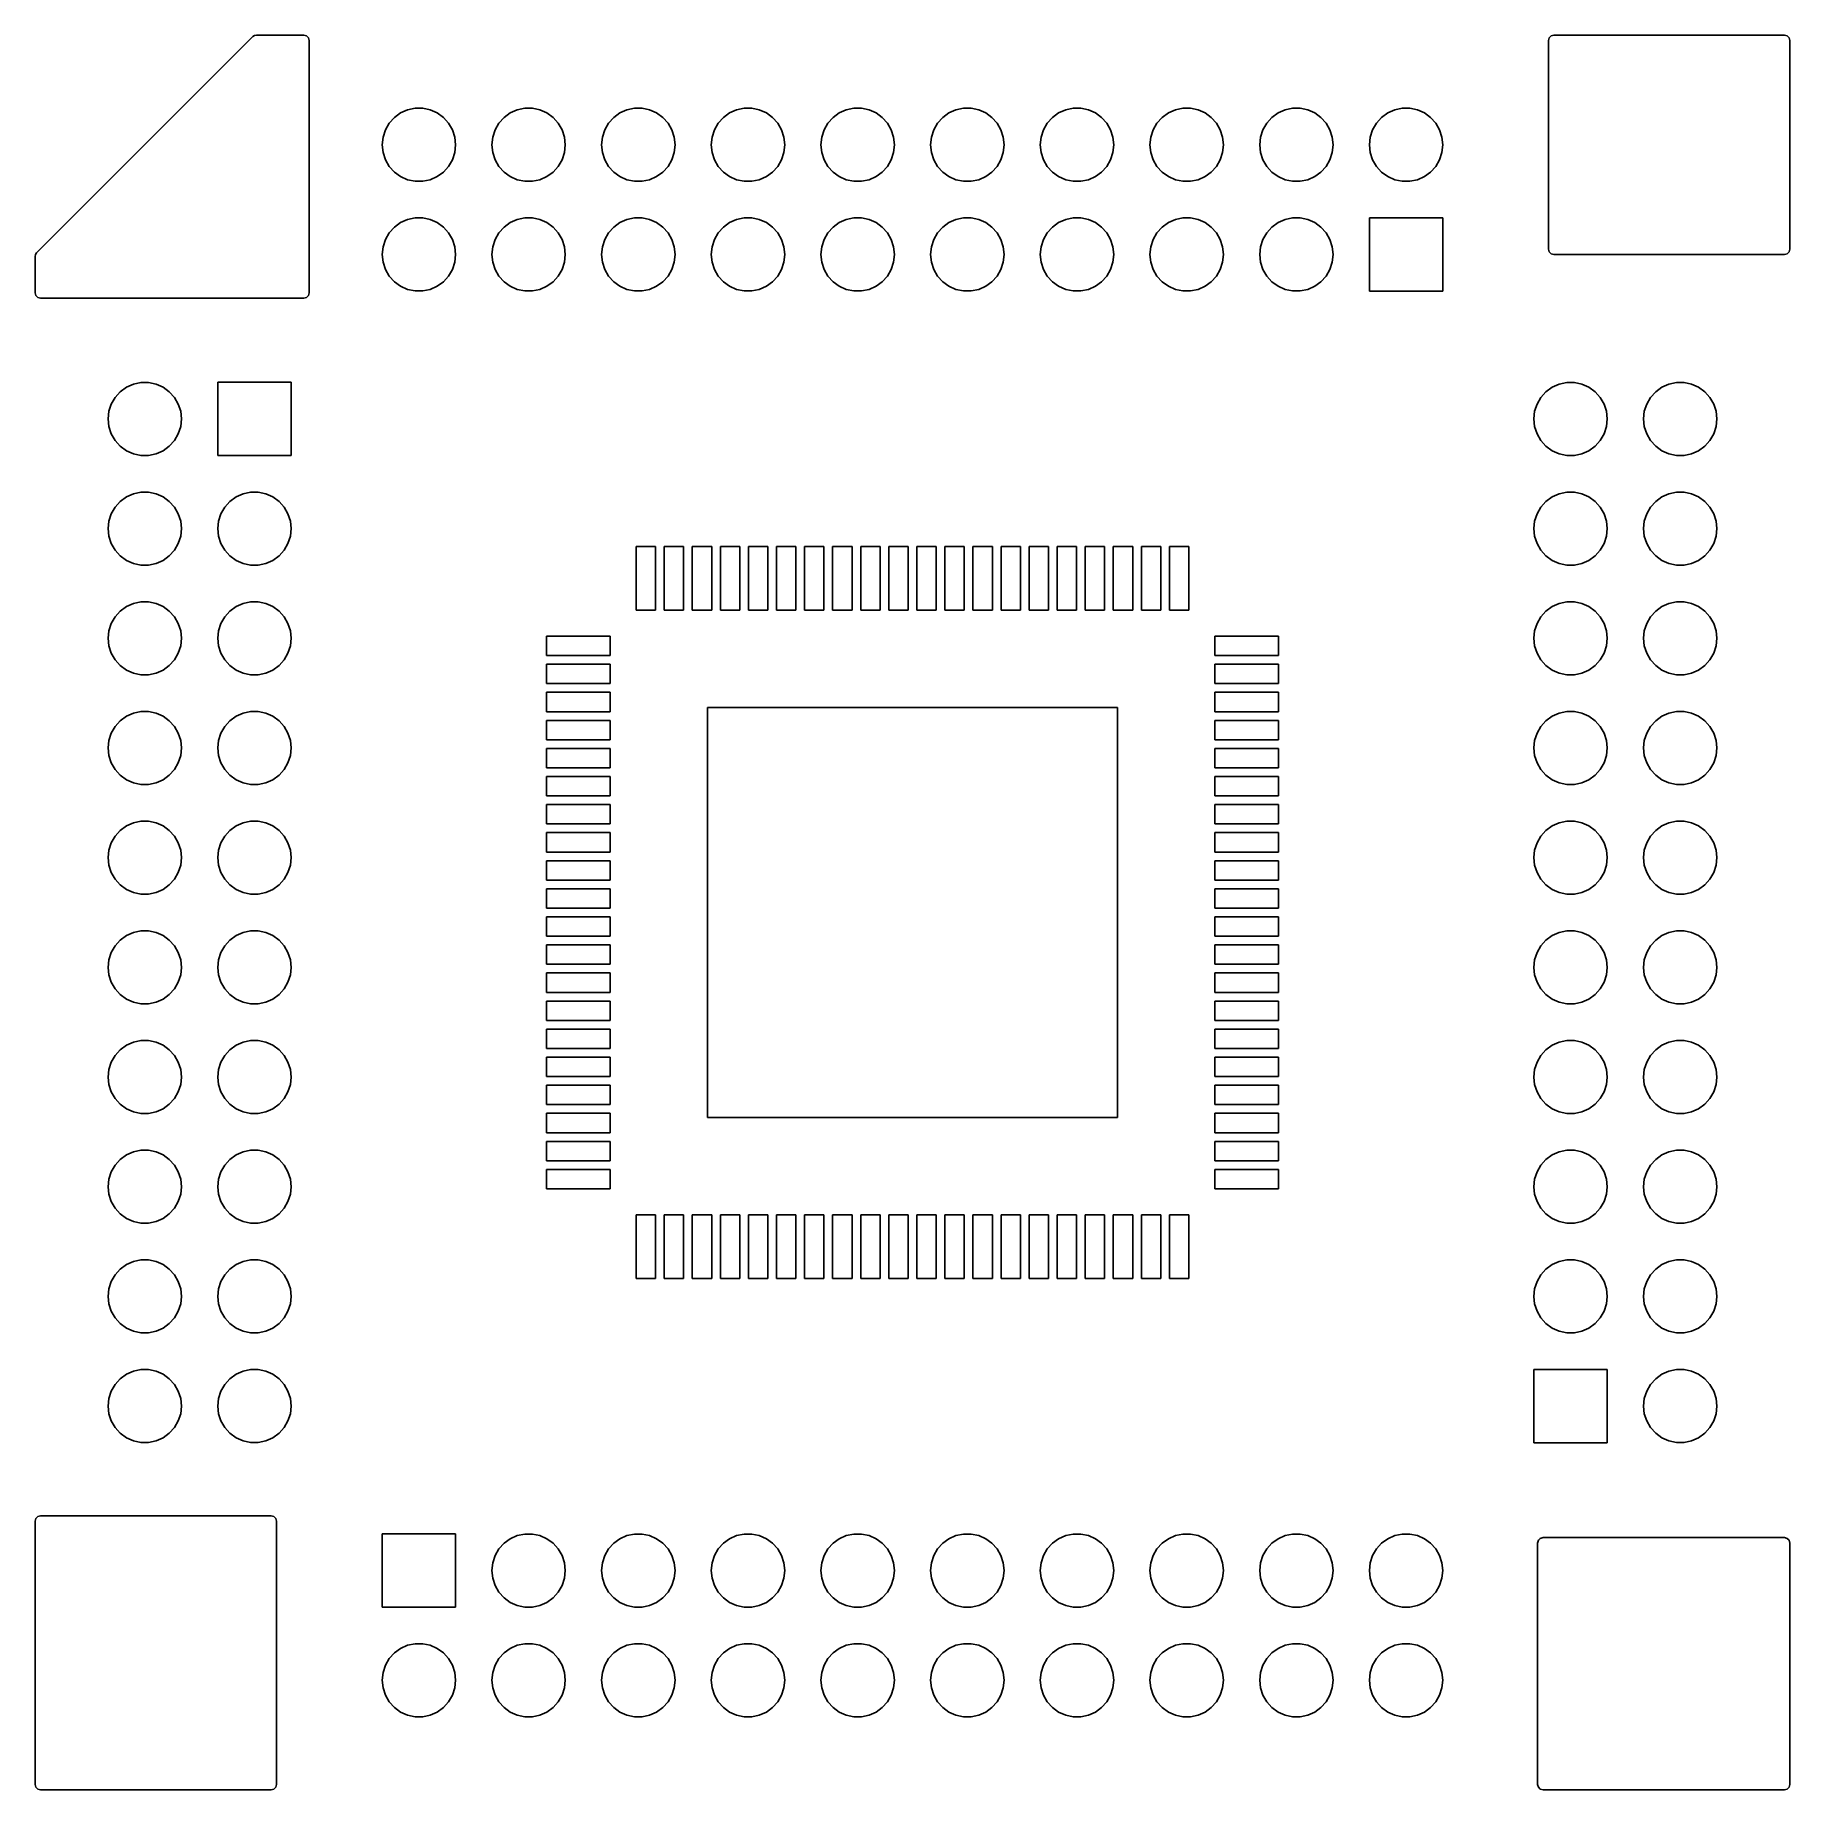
# Model space of a CAD drawing. Extents: x 6.5 to 8.1, y -3.85 to -2.25.
import ezdxf

# ---------------------------------------------------------------- set-up
doc = ezdxf.new("R2010")
doc.units = 0
doc.header["$MEASUREMENT"] = 0
doc.layers.add('BLACK', color=7, linetype='CONTINUOUS')

msp = doc.modelspace()

# ---------------------------------------------------------------- linework, layer by layer
at = {"layer": 'BLACK', "linetype": 'CONTINUOUS'}
for p, q in [((6.50143, -2.44857), (6.69857, -2.25143)), ((6.69857, -2.25143), (6.70015, -2.25037)), ((6.70015, -2.25037), (6.70202, -2.25)), ((6.70202, -2.25), (6.74512, -2.25)), ((6.74512, -2.25), (6.74756, -2.25065)), ((6.74756, -2.25065), (6.74935, -2.25244)), ((6.74935, -2.25244), (6.75, -2.25488)), ((6.75, -2.25488), (6.75, -2.48512)), ((7.88, -2.25488), (7.88065, -2.25244)), ((7.88, -2.44512), (7.88, -2.25488)), ((7.88065, -2.25244), (7.88244, -2.25065)), ((7.88244, -2.25065), (7.88488, -2.25)), ((7.88488, -2.25), (8.09512, -2.25)), ((8.09512, -2.25), (8.09756, -2.25065)), ((8.09756, -2.25065), (8.09935, -2.25244)), ((8.09935, -2.25244), (8.1, -2.25488)), ((8.1, -2.25488), (8.1, -2.44512)), ((6.83327, -2.32102), (6.83966, -2.31817)), ((6.83966, -2.31817), (6.8465, -2.31672)), ((6.8465, -2.31672), (6.8535, -2.31672)), ((6.8535, -2.31672), (6.86034, -2.31817)), ((6.86034, -2.31817), (6.86673, -2.32102)), ((6.93327, -2.32102), (6.93966, -2.31817)), ((6.93966, -2.31817), (6.9465, -2.31672)), ((6.9465, -2.31672), (6.9535, -2.31672)), ((6.9535, -2.31672), (6.96034, -2.31817)), ((6.96034, -2.31817), (6.96673, -2.32102)), ((7.03327, -2.32102), (7.03966, -2.31817)), ((7.03966, -2.31817), (7.0465, -2.31672)), ((7.0465, -2.31672), (7.0535, -2.31672)), ((7.0535, -2.31672), (7.06034, -2.31817)), ((7.06034, -2.31817), (7.06673, -2.32102)), ((7.13327, -2.32102), (7.13966, -2.31817)), ((7.13966, -2.31817), (7.1465, -2.31672)), ((7.1465, -2.31672), (7.1535, -2.31672)), ((7.1535, -2.31672), (7.16034, -2.31817)), ((7.16034, -2.31817), (7.16673, -2.32102)), ((7.23327, -2.32102), (7.23966, -2.31817)), ((7.23966, -2.31817), (7.2465, -2.31672)), ((7.2465, -2.31672), (7.2535, -2.31672)), ((7.2535, -2.31672), (7.26034, -2.31817)), ((7.26034, -2.31817), (7.26673, -2.32102)), ((7.33327, -2.32102), (7.33966, -2.31817)), ((7.33966, -2.31817), (7.3465, -2.31672)), ((7.3465, -2.31672), (7.3535, -2.31672)), ((7.3535, -2.31672), (7.36034, -2.31817)), ((7.36034, -2.31817), (7.36673, -2.32102)), ((7.43327, -2.32102), (7.43966, -2.31817)), ((7.43966, -2.31817), (7.4465, -2.31672)), ((7.4465, -2.31672), (7.4535, -2.31672)), ((7.4535, -2.31672), (7.46034, -2.31817)), ((7.46034, -2.31817), (7.46673, -2.32102)), ((7.53327, -2.32102), (7.53966, -2.31817)), ((7.53966, -2.31817), (7.5465, -2.31672)), ((7.5465, -2.31672), (7.5535, -2.31672)), ((7.5535, -2.31672), (7.56034, -2.31817)), ((7.56034, -2.31817), (7.56673, -2.32102)), ((7.63327, -2.32102), (7.63966, -2.31817)), ((7.63966, -2.31817), (7.6465, -2.31672)), ((7.6465, -2.31672), (7.6535, -2.31672)), ((7.6535, -2.31672), (7.66034, -2.31817)), ((7.66034, -2.31817), (7.66673, -2.32102)), ((7.73327, -2.32102), (7.73966, -2.31817)), ((7.73966, -2.31817), (7.7465, -2.31672)), ((7.7465, -2.31672), (7.7535, -2.31672)), ((7.7535, -2.31672), (7.76034, -2.31817)), ((7.76034, -2.31817), (7.76673, -2.32102)), ((6.81943, -2.33639), (6.82293, -2.33033)), ((6.82293, -2.33033), (6.82761, -2.32513)), ((6.82761, -2.32513), (6.83327, -2.32102)), ((6.86673, -2.32102), (6.87239, -2.32513)), ((6.87239, -2.32513), (6.87707, -2.33033)), ((6.87707, -2.33033), (6.88057, -2.33639)), ((6.91943, -2.33639), (6.92293, -2.33033)), ((6.92293, -2.33033), (6.92761, -2.32513)), ((6.92761, -2.32513), (6.93327, -2.32102)), ((6.96673, -2.32102), (6.97239, -2.32513)), ((6.97239, -2.32513), (6.97707, -2.33033)), ((6.97707, -2.33033), (6.98057, -2.33639)), ((7.01943, -2.33639), (7.02293, -2.33033)), ((7.02293, -2.33033), (7.02761, -2.32513)), ((7.02761, -2.32513), (7.03327, -2.32102)), ((7.06673, -2.32102), (7.07239, -2.32513)), ((7.07239, -2.32513), (7.07707, -2.33033)), ((7.07707, -2.33033), (7.08057, -2.33639)), ((7.11943, -2.33639), (7.12293, -2.33033)), ((7.12293, -2.33033), (7.12761, -2.32513)), ((7.12761, -2.32513), (7.13327, -2.32102)), ((7.16673, -2.32102), (7.17239, -2.32513)), ((7.17239, -2.32513), (7.17707, -2.33033)), ((7.17707, -2.33033), (7.18057, -2.33639)), ((7.21943, -2.33639), (7.22293, -2.33033)), ((7.22293, -2.33033), (7.22761, -2.32513)), ((7.22761, -2.32513), (7.23327, -2.32102)), ((7.26673, -2.32102), (7.27239, -2.32513)), ((7.27239, -2.32513), (7.27707, -2.33033)), ((7.27707, -2.33033), (7.28057, -2.33639)), ((7.31943, -2.33639), (7.32293, -2.33033)), ((7.32293, -2.33033), (7.32761, -2.32513)), ((7.32761, -2.32513), (7.33327, -2.32102)), ((7.36673, -2.32102), (7.37239, -2.32513)), ((7.37239, -2.32513), (7.37707, -2.33033)), ((7.37707, -2.33033), (7.38057, -2.33639)), ((7.41943, -2.33639), (7.42293, -2.33033)), ((7.42293, -2.33033), (7.42761, -2.32513)), ((7.42761, -2.32513), (7.43327, -2.32102)), ((7.46673, -2.32102), (7.47239, -2.32513)), ((7.47239, -2.32513), (7.47707, -2.33033)), ((7.47707, -2.33033), (7.48057, -2.33639)), ((7.51943, -2.33639), (7.52293, -2.33033)), ((7.52293, -2.33033), (7.52761, -2.32513)), ((7.52761, -2.32513), (7.53327, -2.32102)), ((7.56673, -2.32102), (7.57239, -2.32513)), ((7.57239, -2.32513), (7.57707, -2.33033)), ((7.57707, -2.33033), (7.58057, -2.33639)), ((7.61943, -2.33639), (7.62293, -2.33033)), ((7.62293, -2.33033), (7.62761, -2.32513)), ((7.62761, -2.32513), (7.63327, -2.32102)), ((7.66673, -2.32102), (7.67239, -2.32513)), ((7.67239, -2.32513), (7.67707, -2.33033)), ((7.67707, -2.33033), (7.68057, -2.33639)), ((7.71943, -2.33639), (7.72293, -2.33033)), ((7.72293, -2.33033), (7.72761, -2.32513)), ((7.72761, -2.32513), (7.73327, -2.32102)), ((7.76673, -2.32102), (7.77239, -2.32513)), ((7.77239, -2.32513), (7.77707, -2.33033)), ((7.77707, -2.33033), (7.78057, -2.33639)), ((6.81654, -2.35), (6.81727, -2.34304)), ((6.81727, -2.35696), (6.81654, -2.35)), ((6.81727, -2.34304), (6.81943, -2.33639)), ((6.88057, -2.33639), (6.88273, -2.34304)), ((6.88273, -2.34304), (6.88346, -2.35)), ((6.88346, -2.35), (6.88273, -2.35696)), ((6.91654, -2.35), (6.91727, -2.34304)), ((6.91727, -2.35696), (6.91654, -2.35)), ((6.91727, -2.34304), (6.91943, -2.33639)), ((6.98057, -2.33639), (6.98273, -2.34304)), ((6.98273, -2.34304), (6.98346, -2.35)), ((6.98346, -2.35), (6.98273, -2.35696)), ((7.01654, -2.35), (7.01727, -2.34304)), ((7.01727, -2.35696), (7.01654, -2.35)), ((7.01727, -2.34304), (7.01943, -2.33639)), ((7.08057, -2.33639), (7.08273, -2.34304)), ((7.08273, -2.34304), (7.08346, -2.35)), ((7.08346, -2.35), (7.08273, -2.35696)), ((7.11654, -2.35), (7.11727, -2.34304)), ((7.11727, -2.35696), (7.11654, -2.35)), ((7.11727, -2.34304), (7.11943, -2.33639)), ((7.18057, -2.33639), (7.18273, -2.34304)), ((7.18273, -2.34304), (7.18346, -2.35)), ((7.18346, -2.35), (7.18273, -2.35696)), ((7.21654, -2.35), (7.21727, -2.34304)), ((7.21727, -2.35696), (7.21654, -2.35)), ((7.21727, -2.34304), (7.21943, -2.33639)), ((7.28057, -2.33639), (7.28273, -2.34304)), ((7.28273, -2.34304), (7.28346, -2.35)), ((7.28346, -2.35), (7.28273, -2.35696)), ((7.31654, -2.35), (7.31727, -2.34304)), ((7.31727, -2.35696), (7.31654, -2.35)), ((7.31727, -2.34304), (7.31943, -2.33639)), ((7.38057, -2.33639), (7.38273, -2.34304)), ((7.38273, -2.34304), (7.38346, -2.35)), ((7.38346, -2.35), (7.38273, -2.35696)), ((7.41654, -2.35), (7.41727, -2.34304)), ((7.41727, -2.35696), (7.41654, -2.35)), ((7.41727, -2.34304), (7.41943, -2.33639)), ((7.48057, -2.33639), (7.48273, -2.34304)), ((7.48273, -2.34304), (7.48346, -2.35)), ((7.48346, -2.35), (7.48273, -2.35696)), ((7.51654, -2.35), (7.51727, -2.34304)), ((7.51727, -2.35696), (7.51654, -2.35)), ((7.51727, -2.34304), (7.51943, -2.33639)), ((7.58057, -2.33639), (7.58273, -2.34304)), ((7.58273, -2.34304), (7.58346, -2.35)), ((7.58346, -2.35), (7.58273, -2.35696)), ((7.61654, -2.35), (7.61727, -2.34304)), ((7.61727, -2.35696), (7.61654, -2.35)), ((7.61727, -2.34304), (7.61943, -2.33639)), ((7.68057, -2.33639), (7.68273, -2.34304)), ((7.68273, -2.34304), (7.68346, -2.35)), ((7.68346, -2.35), (7.68273, -2.35696)), ((7.71654, -2.35), (7.71727, -2.34304)), ((7.71727, -2.35696), (7.71654, -2.35)), ((7.71727, -2.34304), (7.71943, -2.33639)), ((7.78057, -2.33639), (7.78273, -2.34304)), ((7.78273, -2.34304), (7.78346, -2.35)), ((7.78346, -2.35), (7.78273, -2.35696)), ((6.81943, -2.36361), (6.81727, -2.35696)), ((6.82293, -2.36967), (6.81943, -2.36361)), ((6.88057, -2.36361), (6.87707, -2.36967)), ((6.88273, -2.35696), (6.88057, -2.36361)), ((6.91943, -2.36361), (6.91727, -2.35696)), ((6.92293, -2.36967), (6.91943, -2.36361)), ((6.98057, -2.36361), (6.97707, -2.36967)), ((6.98273, -2.35696), (6.98057, -2.36361)), ((7.01943, -2.36361), (7.01727, -2.35696)), ((7.02293, -2.36967), (7.01943, -2.36361)), ((7.08057, -2.36361), (7.07707, -2.36967)), ((7.08273, -2.35696), (7.08057, -2.36361)), ((7.11943, -2.36361), (7.11727, -2.35696)), ((7.12293, -2.36967), (7.11943, -2.36361)), ((7.18057, -2.36361), (7.17707, -2.36967)), ((7.18273, -2.35696), (7.18057, -2.36361)), ((7.21943, -2.36361), (7.21727, -2.35696)), ((7.22293, -2.36967), (7.21943, -2.36361)), ((7.28057, -2.36361), (7.27707, -2.36967)), ((7.28273, -2.35696), (7.28057, -2.36361)), ((7.31943, -2.36361), (7.31727, -2.35696)), ((7.32293, -2.36967), (7.31943, -2.36361)), ((7.38057, -2.36361), (7.37707, -2.36967)), ((7.38273, -2.35696), (7.38057, -2.36361)), ((7.41943, -2.36361), (7.41727, -2.35696)), ((7.42293, -2.36967), (7.41943, -2.36361)), ((7.48057, -2.36361), (7.47707, -2.36967)), ((7.48273, -2.35696), (7.48057, -2.36361)), ((7.51943, -2.36361), (7.51727, -2.35696)), ((7.52293, -2.36967), (7.51943, -2.36361)), ((7.58057, -2.36361), (7.57707, -2.36967)), ((7.58273, -2.35696), (7.58057, -2.36361)), ((7.61943, -2.36361), (7.61727, -2.35696)), ((7.62293, -2.36967), (7.61943, -2.36361)), ((7.68057, -2.36361), (7.67707, -2.36967)), ((7.68273, -2.35696), (7.68057, -2.36361)), ((7.71943, -2.36361), (7.71727, -2.35696)), ((7.72293, -2.36967), (7.71943, -2.36361)), ((7.78057, -2.36361), (7.77707, -2.36967)), ((7.78273, -2.35696), (7.78057, -2.36361)), ((6.82761, -2.37487), (6.82293, -2.36967)), ((6.83327, -2.37898), (6.82761, -2.37487)), ((6.83966, -2.38183), (6.83327, -2.37898)), ((6.8465, -2.38328), (6.83966, -2.38183)), ((6.8535, -2.38328), (6.8465, -2.38328)), ((6.86034, -2.38183), (6.8535, -2.38328)), ((6.86673, -2.37898), (6.86034, -2.38183)), ((6.87239, -2.37487), (6.86673, -2.37898)), ((6.87707, -2.36967), (6.87239, -2.37487)), ((6.92761, -2.37487), (6.92293, -2.36967)), ((6.93327, -2.37898), (6.92761, -2.37487)), ((6.93966, -2.38183), (6.93327, -2.37898)), ((6.9465, -2.38328), (6.93966, -2.38183)), ((6.9535, -2.38328), (6.9465, -2.38328)), ((6.96034, -2.38183), (6.9535, -2.38328)), ((6.96673, -2.37898), (6.96034, -2.38183)), ((6.97239, -2.37487), (6.96673, -2.37898)), ((6.97707, -2.36967), (6.97239, -2.37487)), ((7.02761, -2.37487), (7.02293, -2.36967)), ((7.03327, -2.37898), (7.02761, -2.37487)), ((7.03966, -2.38183), (7.03327, -2.37898)), ((7.0465, -2.38328), (7.03966, -2.38183)), ((7.0535, -2.38328), (7.0465, -2.38328)), ((7.06034, -2.38183), (7.0535, -2.38328)), ((7.06673, -2.37898), (7.06034, -2.38183)), ((7.07239, -2.37487), (7.06673, -2.37898)), ((7.07707, -2.36967), (7.07239, -2.37487)), ((7.12761, -2.37487), (7.12293, -2.36967)), ((7.13327, -2.37898), (7.12761, -2.37487)), ((7.13966, -2.38183), (7.13327, -2.37898)), ((7.1465, -2.38328), (7.13966, -2.38183)), ((7.1535, -2.38328), (7.1465, -2.38328)), ((7.16034, -2.38183), (7.1535, -2.38328)), ((7.16673, -2.37898), (7.16034, -2.38183)), ((7.17239, -2.37487), (7.16673, -2.37898)), ((7.17707, -2.36967), (7.17239, -2.37487)), ((7.22761, -2.37487), (7.22293, -2.36967)), ((7.23327, -2.37898), (7.22761, -2.37487)), ((7.23966, -2.38183), (7.23327, -2.37898)), ((7.2465, -2.38328), (7.23966, -2.38183)), ((7.2535, -2.38328), (7.2465, -2.38328)), ((7.26034, -2.38183), (7.2535, -2.38328)), ((7.26673, -2.37898), (7.26034, -2.38183)), ((7.27239, -2.37487), (7.26673, -2.37898)), ((7.27707, -2.36967), (7.27239, -2.37487)), ((7.32761, -2.37487), (7.32293, -2.36967)), ((7.33327, -2.37898), (7.32761, -2.37487)), ((7.33966, -2.38183), (7.33327, -2.37898)), ((7.3465, -2.38328), (7.33966, -2.38183)), ((7.3535, -2.38328), (7.3465, -2.38328)), ((7.36034, -2.38183), (7.3535, -2.38328)), ((7.36673, -2.37898), (7.36034, -2.38183)), ((7.37239, -2.37487), (7.36673, -2.37898)), ((7.37707, -2.36967), (7.37239, -2.37487)), ((7.42761, -2.37487), (7.42293, -2.36967)), ((7.43327, -2.37898), (7.42761, -2.37487)), ((7.43966, -2.38183), (7.43327, -2.37898)), ((7.4465, -2.38328), (7.43966, -2.38183)), ((7.4535, -2.38328), (7.4465, -2.38328)), ((7.46034, -2.38183), (7.4535, -2.38328)), ((7.46673, -2.37898), (7.46034, -2.38183)), ((7.47239, -2.37487), (7.46673, -2.37898)), ((7.47707, -2.36967), (7.47239, -2.37487)), ((7.52761, -2.37487), (7.52293, -2.36967)), ((7.53327, -2.37898), (7.52761, -2.37487)), ((7.53966, -2.38183), (7.53327, -2.37898)), ((7.5465, -2.38328), (7.53966, -2.38183)), ((7.5535, -2.38328), (7.5465, -2.38328)), ((7.56034, -2.38183), (7.5535, -2.38328)), ((7.56673, -2.37898), (7.56034, -2.38183)), ((7.57239, -2.37487), (7.56673, -2.37898)), ((7.57707, -2.36967), (7.57239, -2.37487)), ((7.62761, -2.37487), (7.62293, -2.36967)), ((7.63327, -2.37898), (7.62761, -2.37487)), ((7.63966, -2.38183), (7.63327, -2.37898)), ((7.6465, -2.38328), (7.63966, -2.38183)), ((7.6535, -2.38328), (7.6465, -2.38328)), ((7.66034, -2.38183), (7.6535, -2.38328)), ((7.66673, -2.37898), (7.66034, -2.38183)), ((7.67239, -2.37487), (7.66673, -2.37898)), ((7.67707, -2.36967), (7.67239, -2.37487)), ((7.72761, -2.37487), (7.72293, -2.36967)), ((7.73327, -2.37898), (7.72761, -2.37487)), ((7.73966, -2.38183), (7.73327, -2.37898)), ((7.7465, -2.38328), (7.73966, -2.38183)), ((7.7535, -2.38328), (7.7465, -2.38328)), ((7.76034, -2.38183), (7.7535, -2.38328)), ((7.76673, -2.37898), (7.76034, -2.38183)), ((7.77239, -2.37487), (7.76673, -2.37898)), ((7.77707, -2.36967), (7.77239, -2.37487)), ((6.81943, -2.43639), (6.82293, -2.43033)), ((6.82293, -2.43033), (6.82761, -2.42513)), ((6.82761, -2.42513), (6.83327, -2.42102)), ((6.83327, -2.42102), (6.83966, -2.41817)), ((6.83966, -2.41817), (6.8465, -2.41672)), ((6.8465, -2.41672), (6.8535, -2.41672)), ((6.8535, -2.41672), (6.86034, -2.41817)), ((6.86034, -2.41817), (6.86673, -2.42102)), ((6.86673, -2.42102), (6.87239, -2.42513)), ((6.87239, -2.42513), (6.87707, -2.43033)), ((6.87707, -2.43033), (6.88057, -2.43639)), ((6.91943, -2.43639), (6.92293, -2.43033)), ((6.92293, -2.43033), (6.92761, -2.42513)), ((6.92761, -2.42513), (6.93327, -2.42102)), ((6.93327, -2.42102), (6.93966, -2.41817)), ((6.93966, -2.41817), (6.9465, -2.41672)), ((6.9465, -2.41672), (6.9535, -2.41672)), ((6.9535, -2.41672), (6.96034, -2.41817)), ((6.96034, -2.41817), (6.96673, -2.42102)), ((6.96673, -2.42102), (6.97239, -2.42513)), ((6.97239, -2.42513), (6.97707, -2.43033)), ((6.97707, -2.43033), (6.98057, -2.43639)), ((7.01943, -2.43639), (7.02293, -2.43033)), ((7.02293, -2.43033), (7.02761, -2.42513)), ((7.02761, -2.42513), (7.03327, -2.42102)), ((7.03327, -2.42102), (7.03966, -2.41817)), ((7.03966, -2.41817), (7.0465, -2.41672)), ((7.0465, -2.41672), (7.0535, -2.41672)), ((7.0535, -2.41672), (7.06034, -2.41817)), ((7.06034, -2.41817), (7.06673, -2.42102)), ((7.06673, -2.42102), (7.07239, -2.42513)), ((7.07239, -2.42513), (7.07707, -2.43033)), ((7.07707, -2.43033), (7.08057, -2.43639)), ((7.11943, -2.43639), (7.12293, -2.43033)), ((7.12293, -2.43033), (7.12761, -2.42513)), ((7.12761, -2.42513), (7.13327, -2.42102)), ((7.13327, -2.42102), (7.13966, -2.41817)), ((7.13966, -2.41817), (7.1465, -2.41672)), ((7.1465, -2.41672), (7.1535, -2.41672)), ((7.1535, -2.41672), (7.16034, -2.41817)), ((7.16034, -2.41817), (7.16673, -2.42102)), ((7.16673, -2.42102), (7.17239, -2.42513)), ((7.17239, -2.42513), (7.17707, -2.43033)), ((7.17707, -2.43033), (7.18057, -2.43639)), ((7.21943, -2.43639), (7.22293, -2.43033)), ((7.22293, -2.43033), (7.22761, -2.42513)), ((7.22761, -2.42513), (7.23327, -2.42102)), ((7.23327, -2.42102), (7.23966, -2.41817)), ((7.23966, -2.41817), (7.2465, -2.41672)), ((7.2465, -2.41672), (7.2535, -2.41672)), ((7.2535, -2.41672), (7.26034, -2.41817)), ((7.26034, -2.41817), (7.26673, -2.42102)), ((7.26673, -2.42102), (7.27239, -2.42513)), ((7.27239, -2.42513), (7.27707, -2.43033)), ((7.27707, -2.43033), (7.28057, -2.43639)), ((7.31943, -2.43639), (7.32293, -2.43033)), ((7.32293, -2.43033), (7.32761, -2.42513)), ((7.32761, -2.42513), (7.33327, -2.42102)), ((7.33327, -2.42102), (7.33966, -2.41817)), ((7.33966, -2.41817), (7.3465, -2.41672)), ((7.3465, -2.41672), (7.3535, -2.41672)), ((7.3535, -2.41672), (7.36034, -2.41817)), ((7.36034, -2.41817), (7.36673, -2.42102)), ((7.36673, -2.42102), (7.37239, -2.42513)), ((7.37239, -2.42513), (7.37707, -2.43033)), ((7.37707, -2.43033), (7.38057, -2.43639)), ((7.41943, -2.43639), (7.42293, -2.43033)), ((7.42293, -2.43033), (7.42761, -2.42513)), ((7.42761, -2.42513), (7.43327, -2.42102)), ((7.43327, -2.42102), (7.43966, -2.41817)), ((7.43966, -2.41817), (7.4465, -2.41672)), ((7.4465, -2.41672), (7.4535, -2.41672)), ((7.4535, -2.41672), (7.46034, -2.41817)), ((7.46034, -2.41817), (7.46673, -2.42102)), ((7.46673, -2.42102), (7.47239, -2.42513)), ((7.47239, -2.42513), (7.47707, -2.43033)), ((7.47707, -2.43033), (7.48057, -2.43639)), ((7.51943, -2.43639), (7.52293, -2.43033)), ((7.52293, -2.43033), (7.52761, -2.42513)), ((7.52761, -2.42513), (7.53327, -2.42102)), ((7.53327, -2.42102), (7.53966, -2.41817)), ((7.53966, -2.41817), (7.5465, -2.41672)), ((7.5465, -2.41672), (7.5535, -2.41672)), ((7.5535, -2.41672), (7.56034, -2.41817)), ((7.56034, -2.41817), (7.56673, -2.42102)), ((7.56673, -2.42102), (7.57239, -2.42513)), ((7.57239, -2.42513), (7.57707, -2.43033)), ((7.57707, -2.43033), (7.58057, -2.43639)), ((7.61943, -2.43639), (7.62293, -2.43033)), ((7.62293, -2.43033), (7.62761, -2.42513)), ((7.62761, -2.42513), (7.63327, -2.42102)), ((7.63327, -2.42102), (7.63966, -2.41817)), ((7.63966, -2.41817), (7.6465, -2.41672)), ((7.6465, -2.41672), (7.6535, -2.41672)), ((7.6535, -2.41672), (7.66034, -2.41817)), ((7.66034, -2.41817), (7.66673, -2.42102)), ((7.66673, -2.42102), (7.67239, -2.42513)), ((7.67239, -2.42513), (7.67707, -2.43033)), ((7.67707, -2.43033), (7.68057, -2.43639)), ((7.71654, -2.48346), (7.71654, -2.41654)), ((7.71654, -2.41654), (7.78346, -2.41654)), ((7.78346, -2.41654), (7.78346, -2.48346)), ((6.81654, -2.45), (6.81727, -2.44304)), ((6.81727, -2.44304), (6.81943, -2.43639)), ((6.88057, -2.43639), (6.88273, -2.44304)), ((6.88273, -2.44304), (6.88346, -2.45)), ((6.91654, -2.45), (6.91727, -2.44304)), ((6.91727, -2.44304), (6.91943, -2.43639)), ((6.98057, -2.43639), (6.98273, -2.44304)), ((6.98273, -2.44304), (6.98346, -2.45)), ((7.01654, -2.45), (7.01727, -2.44304)), ((7.01727, -2.44304), (7.01943, -2.43639)), ((7.08057, -2.43639), (7.08273, -2.44304)), ((7.08273, -2.44304), (7.08346, -2.45)), ((7.11654, -2.45), (7.11727, -2.44304)), ((7.11727, -2.44304), (7.11943, -2.43639)), ((7.18057, -2.43639), (7.18273, -2.44304)), ((7.18273, -2.44304), (7.18346, -2.45)), ((7.21654, -2.45), (7.21727, -2.44304)), ((7.21727, -2.44304), (7.21943, -2.43639)), ((7.28057, -2.43639), (7.28273, -2.44304)), ((7.28273, -2.44304), (7.28346, -2.45)), ((7.31654, -2.45), (7.31727, -2.44304)), ((7.31727, -2.44304), (7.31943, -2.43639)), ((7.38057, -2.43639), (7.38273, -2.44304)), ((7.38273, -2.44304), (7.38346, -2.45)), ((7.41654, -2.45), (7.41727, -2.44304)), ((7.41727, -2.44304), (7.41943, -2.43639)), ((7.48057, -2.43639), (7.48273, -2.44304)), ((7.48273, -2.44304), (7.48346, -2.45)), ((7.51654, -2.45), (7.51727, -2.44304)), ((7.51727, -2.44304), (7.51943, -2.43639)), ((7.58057, -2.43639), (7.58273, -2.44304)), ((7.58273, -2.44304), (7.58346, -2.45)), ((7.61654, -2.45), (7.61727, -2.44304)), ((7.61727, -2.44304), (7.61943, -2.43639)), ((7.68057, -2.43639), (7.68273, -2.44304)), ((7.68273, -2.44304), (7.68346, -2.45)), ((7.88065, -2.44756), (7.88, -2.44512)), ((7.88244, -2.44935), (7.88065, -2.44756)), ((8.09935, -2.44756), (8.09756, -2.44935)), ((8.1, -2.44512), (8.09935, -2.44756)), ((6.5, -2.45202), (6.50037, -2.45015)), ((6.5, -2.48512), (6.5, -2.45202)), ((6.50037, -2.45015), (6.50143, -2.44857)), ((6.81727, -2.45696), (6.81654, -2.45)), ((6.81943, -2.46361), (6.81727, -2.45696)), ((6.82293, -2.46967), (6.81943, -2.46361)), ((6.88057, -2.46361), (6.87707, -2.46967)), ((6.88273, -2.45696), (6.88057, -2.46361)), ((6.88346, -2.45), (6.88273, -2.45696)), ((6.91727, -2.45696), (6.91654, -2.45)), ((6.91943, -2.46361), (6.91727, -2.45696)), ((6.92293, -2.46967), (6.91943, -2.46361)), ((6.98057, -2.46361), (6.97707, -2.46967)), ((6.98273, -2.45696), (6.98057, -2.46361)), ((6.98346, -2.45), (6.98273, -2.45696)), ((7.01727, -2.45696), (7.01654, -2.45)), ((7.01943, -2.46361), (7.01727, -2.45696)), ((7.02293, -2.46967), (7.01943, -2.46361)), ((7.08057, -2.46361), (7.07707, -2.46967)), ((7.08273, -2.45696), (7.08057, -2.46361)), ((7.08346, -2.45), (7.08273, -2.45696)), ((7.11727, -2.45696), (7.11654, -2.45)), ((7.11943, -2.46361), (7.11727, -2.45696)), ((7.12293, -2.46967), (7.11943, -2.46361)), ((7.18057, -2.46361), (7.17707, -2.46967)), ((7.18273, -2.45696), (7.18057, -2.46361)), ((7.18346, -2.45), (7.18273, -2.45696)), ((7.21727, -2.45696), (7.21654, -2.45)), ((7.21943, -2.46361), (7.21727, -2.45696)), ((7.22293, -2.46967), (7.21943, -2.46361)), ((7.28057, -2.46361), (7.27707, -2.46967)), ((7.28273, -2.45696), (7.28057, -2.46361)), ((7.28346, -2.45), (7.28273, -2.45696)), ((7.31727, -2.45696), (7.31654, -2.45)), ((7.31943, -2.46361), (7.31727, -2.45696)), ((7.32293, -2.46967), (7.31943, -2.46361)), ((7.38057, -2.46361), (7.37707, -2.46967)), ((7.38273, -2.45696), (7.38057, -2.46361)), ((7.38346, -2.45), (7.38273, -2.45696)), ((7.41727, -2.45696), (7.41654, -2.45)), ((7.41943, -2.46361), (7.41727, -2.45696)), ((7.42293, -2.46967), (7.41943, -2.46361)), ((7.48057, -2.46361), (7.47707, -2.46967)), ((7.48273, -2.45696), (7.48057, -2.46361)), ((7.48346, -2.45), (7.48273, -2.45696)), ((7.51727, -2.45696), (7.51654, -2.45)), ((7.51943, -2.46361), (7.51727, -2.45696)), ((7.52293, -2.46967), (7.51943, -2.46361)), ((7.58057, -2.46361), (7.57707, -2.46967)), ((7.58273, -2.45696), (7.58057, -2.46361)), ((7.58346, -2.45), (7.58273, -2.45696)), ((7.61727, -2.45696), (7.61654, -2.45)), ((7.61943, -2.46361), (7.61727, -2.45696)), ((7.62293, -2.46967), (7.61943, -2.46361)), ((7.68057, -2.46361), (7.67707, -2.46967)), ((7.68273, -2.45696), (7.68057, -2.46361)), ((7.68346, -2.45), (7.68273, -2.45696)), ((7.88488, -2.45), (7.88244, -2.44935)), ((8.09512, -2.45), (7.88488, -2.45)), ((8.09756, -2.44935), (8.09512, -2.45)), ((6.82761, -2.47487), (6.82293, -2.46967)), ((6.83327, -2.47898), (6.82761, -2.47487)), ((6.83966, -2.48183), (6.83327, -2.47898)), ((6.86673, -2.47898), (6.86034, -2.48183)), ((6.87239, -2.47487), (6.86673, -2.47898)), ((6.87707, -2.46967), (6.87239, -2.47487)), ((6.92761, -2.47487), (6.92293, -2.46967)), ((6.93327, -2.47898), (6.92761, -2.47487)), ((6.93966, -2.48183), (6.93327, -2.47898)), ((6.96673, -2.47898), (6.96034, -2.48183)), ((6.97239, -2.47487), (6.96673, -2.47898)), ((6.97707, -2.46967), (6.97239, -2.47487)), ((7.02761, -2.47487), (7.02293, -2.46967)), ((7.03327, -2.47898), (7.02761, -2.47487)), ((7.03966, -2.48183), (7.03327, -2.47898)), ((7.06673, -2.47898), (7.06034, -2.48183)), ((7.07239, -2.47487), (7.06673, -2.47898)), ((7.07707, -2.46967), (7.07239, -2.47487)), ((7.12761, -2.47487), (7.12293, -2.46967)), ((7.13327, -2.47898), (7.12761, -2.47487)), ((7.13966, -2.48183), (7.13327, -2.47898)), ((7.16673, -2.47898), (7.16034, -2.48183)), ((7.17239, -2.47487), (7.16673, -2.47898)), ((7.17707, -2.46967), (7.17239, -2.47487)), ((7.22761, -2.47487), (7.22293, -2.46967)), ((7.23327, -2.47898), (7.22761, -2.47487)), ((7.23966, -2.48183), (7.23327, -2.47898)), ((7.26673, -2.47898), (7.26034, -2.48183)), ((7.27239, -2.47487), (7.26673, -2.47898)), ((7.27707, -2.46967), (7.27239, -2.47487)), ((7.32761, -2.47487), (7.32293, -2.46967)), ((7.33327, -2.47898), (7.32761, -2.47487)), ((7.33966, -2.48183), (7.33327, -2.47898)), ((7.36673, -2.47898), (7.36034, -2.48183)), ((7.37239, -2.47487), (7.36673, -2.47898)), ((7.37707, -2.46967), (7.37239, -2.47487)), ((7.42761, -2.47487), (7.42293, -2.46967)), ((7.43327, -2.47898), (7.42761, -2.47487)), ((7.43966, -2.48183), (7.43327, -2.47898)), ((7.46673, -2.47898), (7.46034, -2.48183)), ((7.47239, -2.47487), (7.46673, -2.47898)), ((7.47707, -2.46967), (7.47239, -2.47487)), ((7.52761, -2.47487), (7.52293, -2.46967)), ((7.53327, -2.47898), (7.52761, -2.47487)), ((7.53966, -2.48183), (7.53327, -2.47898)), ((7.56673, -2.47898), (7.56034, -2.48183)), ((7.57239, -2.47487), (7.56673, -2.47898)), ((7.57707, -2.46967), (7.57239, -2.47487)), ((7.62761, -2.47487), (7.62293, -2.46967)), ((7.63327, -2.47898), (7.62761, -2.47487)), ((7.63966, -2.48183), (7.63327, -2.47898)), ((7.66673, -2.47898), (7.66034, -2.48183)), ((7.67239, -2.47487), (7.66673, -2.47898)), ((7.67707, -2.46967), (7.67239, -2.47487)), ((6.50065, -2.48756), (6.5, -2.48512)), ((6.50244, -2.48935), (6.50065, -2.48756)), ((6.50488, -2.49), (6.50244, -2.48935)), ((6.74512, -2.49), (6.50488, -2.49)), ((6.74756, -2.48935), (6.74512, -2.49)), ((6.74935, -2.48756), (6.74756, -2.48935)), ((6.75, -2.48512), (6.74935, -2.48756)), ((6.8465, -2.48328), (6.83966, -2.48183)), ((6.8535, -2.48328), (6.8465, -2.48328)), ((6.86034, -2.48183), (6.8535, -2.48328)), ((6.9465, -2.48328), (6.93966, -2.48183)), ((6.9535, -2.48328), (6.9465, -2.48328)), ((6.96034, -2.48183), (6.9535, -2.48328)), ((7.0465, -2.48328), (7.03966, -2.48183)), ((7.0535, -2.48328), (7.0465, -2.48328)), ((7.06034, -2.48183), (7.0535, -2.48328)), ((7.1465, -2.48328), (7.13966, -2.48183)), ((7.1535, -2.48328), (7.1465, -2.48328)), ((7.16034, -2.48183), (7.1535, -2.48328)), ((7.2465, -2.48328), (7.23966, -2.48183)), ((7.2535, -2.48328), (7.2465, -2.48328)), ((7.26034, -2.48183), (7.2535, -2.48328)), ((7.3465, -2.48328), (7.33966, -2.48183)), ((7.3535, -2.48328), (7.3465, -2.48328)), ((7.36034, -2.48183), (7.3535, -2.48328)), ((7.4465, -2.48328), (7.43966, -2.48183)), ((7.4535, -2.48328), (7.4465, -2.48328)), ((7.46034, -2.48183), (7.4535, -2.48328)), ((7.5465, -2.48328), (7.53966, -2.48183)), ((7.5535, -2.48328), (7.5465, -2.48328)), ((7.56034, -2.48183), (7.5535, -2.48328)), ((7.6465, -2.48328), (7.63966, -2.48183)), ((7.6535, -2.48328), (7.6465, -2.48328)), ((7.66034, -2.48183), (7.6535, -2.48328)), ((7.78346, -2.48346), (7.71654, -2.48346)), ((6.57293, -2.58033), (6.57761, -2.57513)), ((6.57761, -2.57513), (6.58327, -2.57102)), ((6.58327, -2.57102), (6.58966, -2.56817)), ((6.58966, -2.56817), (6.5965, -2.56672)), ((6.5965, -2.56672), (6.6035, -2.56672)), ((6.6035, -2.56672), (6.61034, -2.56817)), ((6.61034, -2.56817), (6.61673, -2.57102)), ((6.61673, -2.57102), (6.62239, -2.57513)), ((6.62239, -2.57513), (6.62707, -2.58033)), ((6.66654, -2.63346), (6.66654, -2.56654)), ((6.66654, -2.56654), (6.73346, -2.56654)), ((6.73346, -2.56654), (6.73346, -2.63346)), ((7.87293, -2.58033), (7.87761, -2.57513)), ((7.87761, -2.57513), (7.88327, -2.57102)), ((7.88327, -2.57102), (7.88966, -2.56817)), ((7.88966, -2.56817), (7.8965, -2.56672)), ((7.8965, -2.56672), (7.9035, -2.56672)), ((7.9035, -2.56672), (7.91034, -2.56817)), ((7.91034, -2.56817), (7.91673, -2.57102)), ((7.91673, -2.57102), (7.92239, -2.57513)), ((7.92239, -2.57513), (7.92707, -2.58033)), ((7.97293, -2.58033), (7.97761, -2.57513)), ((7.97761, -2.57513), (7.98327, -2.57102)), ((7.98327, -2.57102), (7.98966, -2.56817)), ((7.98966, -2.56817), (7.9965, -2.56672)), ((7.9965, -2.56672), (8.0035, -2.56672)), ((8.0035, -2.56672), (8.01034, -2.56817)), ((8.01034, -2.56817), (8.01673, -2.57102)), ((8.01673, -2.57102), (8.02239, -2.57513)), ((8.02239, -2.57513), (8.02707, -2.58033)), ((6.56727, -2.59304), (6.56943, -2.58639)), ((6.56943, -2.58639), (6.57293, -2.58033)), ((6.62707, -2.58033), (6.63057, -2.58639)), ((6.63057, -2.58639), (6.63273, -2.59304)), ((7.86727, -2.59304), (7.86943, -2.58639)), ((7.86943, -2.58639), (7.87293, -2.58033)), ((7.92707, -2.58033), (7.93057, -2.58639)), ((7.93057, -2.58639), (7.93273, -2.59304)), ((7.96727, -2.59304), (7.96943, -2.58639)), ((7.96943, -2.58639), (7.97293, -2.58033)), ((8.02707, -2.58033), (8.03057, -2.58639)), ((8.03057, -2.58639), (8.03273, -2.59304)), ((6.56654, -2.6), (6.56727, -2.59304)), ((6.56727, -2.60696), (6.56654, -2.6)), ((6.56943, -2.61361), (6.56727, -2.60696)), ((6.63273, -2.60696), (6.63057, -2.61361)), ((6.63273, -2.59304), (6.63346, -2.6)), ((6.63346, -2.6), (6.63273, -2.60696)), ((7.86654, -2.6), (7.86727, -2.59304)), ((7.86727, -2.60696), (7.86654, -2.6)), ((7.86943, -2.61361), (7.86727, -2.60696)), ((7.93273, -2.60696), (7.93057, -2.61361)), ((7.93273, -2.59304), (7.93346, -2.6)), ((7.93346, -2.6), (7.93273, -2.60696)), ((7.96654, -2.6), (7.96727, -2.59304)), ((7.96727, -2.60696), (7.96654, -2.6)), ((7.96943, -2.61361), (7.96727, -2.60696)), ((8.03273, -2.60696), (8.03057, -2.61361)), ((8.03273, -2.59304), (8.03346, -2.6)), ((8.03346, -2.6), (8.03273, -2.60696)), ((6.57293, -2.61967), (6.56943, -2.61361)), ((6.57761, -2.62487), (6.57293, -2.61967)), ((6.62707, -2.61967), (6.62239, -2.62487)), ((6.63057, -2.61361), (6.62707, -2.61967)), ((7.87293, -2.61967), (7.86943, -2.61361)), ((7.87761, -2.62487), (7.87293, -2.61967)), ((7.92707, -2.61967), (7.92239, -2.62487)), ((7.93057, -2.61361), (7.92707, -2.61967)), ((7.97293, -2.61967), (7.96943, -2.61361)), ((7.97761, -2.62487), (7.97293, -2.61967)), ((8.02707, -2.61967), (8.02239, -2.62487)), ((8.03057, -2.61361), (8.02707, -2.61967)), ((6.58327, -2.62898), (6.57761, -2.62487)), ((6.58966, -2.63183), (6.58327, -2.62898)), ((6.5965, -2.63328), (6.58966, -2.63183)), ((6.6035, -2.63328), (6.5965, -2.63328)), ((6.61034, -2.63183), (6.6035, -2.63328)), ((6.61673, -2.62898), (6.61034, -2.63183)), ((6.62239, -2.62487), (6.61673, -2.62898)), ((6.73346, -2.63346), (6.66654, -2.63346)), ((7.88327, -2.62898), (7.87761, -2.62487)), ((7.88966, -2.63183), (7.88327, -2.62898)), ((7.8965, -2.63328), (7.88966, -2.63183)), ((7.9035, -2.63328), (7.8965, -2.63328)), ((7.91034, -2.63183), (7.9035, -2.63328)), ((7.91673, -2.62898), (7.91034, -2.63183)), ((7.92239, -2.62487), (7.91673, -2.62898)), ((7.98327, -2.62898), (7.97761, -2.62487)), ((7.98966, -2.63183), (7.98327, -2.62898)), ((7.9965, -2.63328), (7.98966, -2.63183)), ((8.0035, -2.63328), (7.9965, -2.63328)), ((8.01034, -2.63183), (8.0035, -2.63328)), ((8.01673, -2.62898), (8.01034, -2.63183)), ((8.02239, -2.62487), (8.01673, -2.62898)), ((6.57761, -2.67513), (6.58327, -2.67102)), ((6.58327, -2.67102), (6.58966, -2.66817)), ((6.58966, -2.66817), (6.5965, -2.66672)), ((6.5965, -2.66672), (6.6035, -2.66672)), ((6.6035, -2.66672), (6.61034, -2.66817)), ((6.61034, -2.66817), (6.61673, -2.67102)), ((6.61673, -2.67102), (6.62239, -2.67513)), ((6.67761, -2.67513), (6.68327, -2.67102)), ((6.68327, -2.67102), (6.68966, -2.66817)), ((6.68966, -2.66817), (6.6965, -2.66672)), ((6.6965, -2.66672), (6.7035, -2.66672)), ((6.7035, -2.66672), (6.71034, -2.66817)), ((6.71034, -2.66817), (6.71673, -2.67102)), ((6.71673, -2.67102), (6.72239, -2.67513)), ((7.87761, -2.67513), (7.88327, -2.67102)), ((7.88327, -2.67102), (7.88966, -2.66817)), ((7.88966, -2.66817), (7.8965, -2.66672)), ((7.8965, -2.66672), (7.9035, -2.66672)), ((7.9035, -2.66672), (7.91034, -2.66817)), ((7.91034, -2.66817), (7.91673, -2.67102)), ((7.91673, -2.67102), (7.92239, -2.67513)), ((7.97761, -2.67513), (7.98327, -2.67102)), ((7.98327, -2.67102), (7.98966, -2.66817)), ((7.98966, -2.66817), (7.9965, -2.66672)), ((7.9965, -2.66672), (8.0035, -2.66672)), ((8.0035, -2.66672), (8.01034, -2.66817)), ((8.01034, -2.66817), (8.01673, -2.67102)), ((8.01673, -2.67102), (8.02239, -2.67513)), ((6.56727, -2.69304), (6.56943, -2.68639)), ((6.56943, -2.68639), (6.57293, -2.68033)), ((6.57293, -2.68033), (6.57761, -2.67513)), ((6.62239, -2.67513), (6.62707, -2.68033)), ((6.62707, -2.68033), (6.63057, -2.68639)), ((6.63057, -2.68639), (6.63273, -2.69304)), ((6.66727, -2.69304), (6.66943, -2.68639)), ((6.66943, -2.68639), (6.67293, -2.68033)), ((6.67293, -2.68033), (6.67761, -2.67513)), ((6.72239, -2.67513), (6.72707, -2.68033)), ((6.72707, -2.68033), (6.73057, -2.68639)), ((6.73057, -2.68639), (6.73273, -2.69304)), ((7.86727, -2.69304), (7.86943, -2.68639)), ((7.86943, -2.68639), (7.87293, -2.68033)), ((7.87293, -2.68033), (7.87761, -2.67513)), ((7.92239, -2.67513), (7.92707, -2.68033)), ((7.92707, -2.68033), (7.93057, -2.68639)), ((7.93057, -2.68639), (7.93273, -2.69304)), ((7.96727, -2.69304), (7.96943, -2.68639)), ((7.96943, -2.68639), (7.97293, -2.68033)), ((7.97293, -2.68033), (7.97761, -2.67513)), ((8.02239, -2.67513), (8.02707, -2.68033)), ((8.02707, -2.68033), (8.03057, -2.68639)), ((8.03057, -2.68639), (8.03273, -2.69304)), ((6.56654, -2.7), (6.56727, -2.69304)), ((6.56727, -2.70696), (6.56654, -2.7)), ((6.63273, -2.69304), (6.63346, -2.7)), ((6.63346, -2.7), (6.63273, -2.70696)), ((6.66654, -2.7), (6.66727, -2.69304)), ((6.66727, -2.70696), (6.66654, -2.7)), ((6.73273, -2.69304), (6.73346, -2.7)), ((6.73346, -2.7), (6.73273, -2.70696)), ((7.86654, -2.7), (7.86727, -2.69304)), ((7.86727, -2.70696), (7.86654, -2.7)), ((7.93273, -2.69304), (7.93346, -2.7)), ((7.93346, -2.7), (7.93273, -2.70696)), ((7.96654, -2.7), (7.96727, -2.69304)), ((7.96727, -2.70696), (7.96654, -2.7)), ((8.03273, -2.69304), (8.03346, -2.7)), ((8.03346, -2.7), (8.03273, -2.70696)), ((6.56943, -2.71361), (6.56727, -2.70696)), ((6.57293, -2.71967), (6.56943, -2.71361)), ((6.57761, -2.72487), (6.57293, -2.71967)), ((6.62707, -2.71967), (6.62239, -2.72487)), ((6.63057, -2.71361), (6.62707, -2.71967)), ((6.63273, -2.70696), (6.63057, -2.71361)), ((6.66943, -2.71361), (6.66727, -2.70696)), ((6.67293, -2.71967), (6.66943, -2.71361)), ((6.67761, -2.72487), (6.67293, -2.71967)), ((6.72707, -2.71967), (6.72239, -2.72487)), ((6.73057, -2.71361), (6.72707, -2.71967)), ((6.73273, -2.70696), (6.73057, -2.71361)), ((7.04803, -2.77439), (7.04803, -2.71632)), ((7.04803, -2.71632), (7.06575, -2.71632)), ((7.06575, -2.71632), (7.06575, -2.77439)), ((7.07362, -2.77439), (7.07362, -2.71632)), ((7.07362, -2.71632), (7.09134, -2.71632)), ((7.09134, -2.71632), (7.09134, -2.77439)), ((7.09921, -2.77439), (7.09921, -2.71632)), ((7.09921, -2.71632), (7.11693, -2.71632)), ((7.11693, -2.71632), (7.11693, -2.77439)), ((7.1248, -2.77439), (7.1248, -2.71632)), ((7.1248, -2.71632), (7.14252, -2.71632)), ((7.14252, -2.71632), (7.14252, -2.77439)), ((7.15039, -2.77439), (7.15039, -2.71632)), ((7.15039, -2.71632), (7.16811, -2.71632)), ((7.16811, -2.71632), (7.16811, -2.77439)), ((7.17598, -2.77439), (7.17598, -2.71632)), ((7.17598, -2.71632), (7.1937, -2.71632)), ((7.1937, -2.71632), (7.1937, -2.77439)), ((7.20157, -2.77439), (7.20157, -2.71632)), ((7.20157, -2.71632), (7.21929, -2.71632)), ((7.21929, -2.71632), (7.21929, -2.77439)), ((7.22717, -2.77439), (7.22717, -2.71632)), ((7.22717, -2.71632), (7.24488, -2.71632)), ((7.24488, -2.71632), (7.24488, -2.77439)), ((7.25276, -2.77439), (7.25276, -2.71632)), ((7.25276, -2.71632), (7.27047, -2.71632)), ((7.27047, -2.71632), (7.27047, -2.77439)), ((7.27835, -2.77439), (7.27835, -2.71632)), ((7.27835, -2.71632), (7.29606, -2.71632)), ((7.29606, -2.71632), (7.29606, -2.77439)), ((7.30394, -2.77439), (7.30394, -2.71632)), ((7.30394, -2.71632), (7.32165, -2.71632)), ((7.32165, -2.71632), (7.32165, -2.77439)), ((7.32953, -2.77439), (7.32953, -2.71632)), ((7.32953, -2.71632), (7.34724, -2.71632)), ((7.34724, -2.71632), (7.34724, -2.77439)), ((7.35512, -2.77439), (7.35512, -2.71632)), ((7.35512, -2.71632), (7.37283, -2.71632)), ((7.37283, -2.71632), (7.37283, -2.77439)), ((7.38071, -2.77439), (7.38071, -2.71632)), ((7.38071, -2.71632), (7.39843, -2.71632)), ((7.39843, -2.71632), (7.39843, -2.77439)), ((7.4063, -2.77439), (7.4063, -2.71632)), ((7.4063, -2.71632), (7.42402, -2.71632)), ((7.42402, -2.71632), (7.42402, -2.77439)), ((7.43189, -2.77439), (7.43189, -2.71632)), ((7.43189, -2.71632), (7.44961, -2.71632)), ((7.44961, -2.71632), (7.44961, -2.77439)), ((7.45748, -2.77439), (7.45748, -2.71632)), ((7.45748, -2.71632), (7.4752, -2.71632)), ((7.4752, -2.71632), (7.4752, -2.77439)), ((7.48307, -2.77439), (7.48307, -2.71632)), ((7.48307, -2.71632), (7.50079, -2.71632)), ((7.50079, -2.71632), (7.50079, -2.77439)), ((7.50866, -2.77439), (7.50866, -2.71632)), ((7.50866, -2.71632), (7.52638, -2.71632)), ((7.52638, -2.71632), (7.52638, -2.77439)), ((7.53425, -2.77439), (7.53425, -2.71632)), ((7.53425, -2.71632), (7.55197, -2.71632)), ((7.55197, -2.71632), (7.55197, -2.77439)), ((7.86943, -2.71361), (7.86727, -2.70696)), ((7.87293, -2.71967), (7.86943, -2.71361)), ((7.87761, -2.72487), (7.87293, -2.71967)), ((7.92707, -2.71967), (7.92239, -2.72487)), ((7.93057, -2.71361), (7.92707, -2.71967)), ((7.93273, -2.70696), (7.93057, -2.71361)), ((7.96943, -2.71361), (7.96727, -2.70696)), ((7.97293, -2.71967), (7.96943, -2.71361)), ((7.97761, -2.72487), (7.97293, -2.71967)), ((8.02707, -2.71967), (8.02239, -2.72487)), ((8.03057, -2.71361), (8.02707, -2.71967)), ((8.03273, -2.70696), (8.03057, -2.71361)), ((6.58327, -2.72898), (6.57761, -2.72487)), ((6.58966, -2.73183), (6.58327, -2.72898)), ((6.5965, -2.73328), (6.58966, -2.73183)), ((6.6035, -2.73328), (6.5965, -2.73328)), ((6.61034, -2.73183), (6.6035, -2.73328)), ((6.61673, -2.72898), (6.61034, -2.73183)), ((6.62239, -2.72487), (6.61673, -2.72898)), ((6.68327, -2.72898), (6.67761, -2.72487)), ((6.68966, -2.73183), (6.68327, -2.72898)), ((6.6965, -2.73328), (6.68966, -2.73183)), ((6.7035, -2.73328), (6.6965, -2.73328)), ((6.71034, -2.73183), (6.7035, -2.73328)), ((6.71673, -2.72898), (6.71034, -2.73183)), ((6.72239, -2.72487), (6.71673, -2.72898)), ((7.88327, -2.72898), (7.87761, -2.72487)), ((7.88966, -2.73183), (7.88327, -2.72898)), ((7.8965, -2.73328), (7.88966, -2.73183)), ((7.9035, -2.73328), (7.8965, -2.73328)), ((7.91034, -2.73183), (7.9035, -2.73328)), ((7.91673, -2.72898), (7.91034, -2.73183)), ((7.92239, -2.72487), (7.91673, -2.72898)), ((7.98327, -2.72898), (7.97761, -2.72487)), ((7.98966, -2.73183), (7.98327, -2.72898)), ((7.9965, -2.73328), (7.98966, -2.73183)), ((8.0035, -2.73328), (7.9965, -2.73328)), ((8.01034, -2.73183), (8.0035, -2.73328)), ((8.01673, -2.72898), (8.01034, -2.73183)), ((8.02239, -2.72487), (8.01673, -2.72898)), ((6.58966, -2.76817), (6.5965, -2.76672)), ((6.5965, -2.76672), (6.6035, -2.76672)), ((6.6035, -2.76672), (6.61034, -2.76817)), ((6.68966, -2.76817), (6.6965, -2.76672)), ((6.6965, -2.76672), (6.7035, -2.76672)), ((6.7035, -2.76672), (6.71034, -2.76817)), ((7.88966, -2.76817), (7.8965, -2.76672)), ((7.8965, -2.76672), (7.9035, -2.76672)), ((7.9035, -2.76672), (7.91034, -2.76817)), ((7.98966, -2.76817), (7.9965, -2.76672)), ((7.9965, -2.76672), (8.0035, -2.76672)), ((8.0035, -2.76672), (8.01034, -2.76817)), ((6.56943, -2.78639), (6.57293, -2.78033)), ((6.57293, -2.78033), (6.57761, -2.77513)), ((6.57761, -2.77513), (6.58327, -2.77102)), ((6.58327, -2.77102), (6.58966, -2.76817)), ((6.61034, -2.76817), (6.61673, -2.77102)), ((6.61673, -2.77102), (6.62239, -2.77513)), ((6.62239, -2.77513), (6.62707, -2.78033)), ((6.62707, -2.78033), (6.63057, -2.78639)), ((6.66943, -2.78639), (6.67293, -2.78033)), ((6.67293, -2.78033), (6.67761, -2.77513)), ((6.67761, -2.77513), (6.68327, -2.77102)), ((6.68327, -2.77102), (6.68966, -2.76817)), ((6.71034, -2.76817), (6.71673, -2.77102)), ((6.71673, -2.77102), (6.72239, -2.77513)), ((6.72239, -2.77513), (6.72707, -2.78033)), ((6.72707, -2.78033), (6.73057, -2.78639)), ((7.06575, -2.77439), (7.04803, -2.77439)), ((7.09134, -2.77439), (7.07362, -2.77439)), ((7.11693, -2.77439), (7.09921, -2.77439)), ((7.14252, -2.77439), (7.1248, -2.77439)), ((7.16811, -2.77439), (7.15039, -2.77439)), ((7.1937, -2.77439), (7.17598, -2.77439)), ((7.21929, -2.77439), (7.20157, -2.77439)), ((7.24488, -2.77439), (7.22717, -2.77439)), ((7.27047, -2.77439), (7.25276, -2.77439)), ((7.29606, -2.77439), (7.27835, -2.77439)), ((7.32165, -2.77439), (7.30394, -2.77439)), ((7.34724, -2.77439), (7.32953, -2.77439)), ((7.37283, -2.77439), (7.35512, -2.77439)), ((7.39843, -2.77439), (7.38071, -2.77439)), ((7.42402, -2.77439), (7.4063, -2.77439)), ((7.44961, -2.77439), (7.43189, -2.77439)), ((7.4752, -2.77439), (7.45748, -2.77439)), ((7.50079, -2.77439), (7.48307, -2.77439)), ((7.52638, -2.77439), (7.50866, -2.77439)), ((7.55197, -2.77439), (7.53425, -2.77439)), ((7.86943, -2.78639), (7.87293, -2.78033)), ((7.87293, -2.78033), (7.87761, -2.77513)), ((7.87761, -2.77513), (7.88327, -2.77102)), ((7.88327, -2.77102), (7.88966, -2.76817)), ((7.91034, -2.76817), (7.91673, -2.77102)), ((7.91673, -2.77102), (7.92239, -2.77513)), ((7.92239, -2.77513), (7.92707, -2.78033)), ((7.92707, -2.78033), (7.93057, -2.78639)), ((7.96943, -2.78639), (7.97293, -2.78033)), ((7.97293, -2.78033), (7.97761, -2.77513)), ((7.97761, -2.77513), (7.98327, -2.77102)), ((7.98327, -2.77102), (7.98966, -2.76817)), ((8.01034, -2.76817), (8.01673, -2.77102)), ((8.01673, -2.77102), (8.02239, -2.77513)), ((8.02239, -2.77513), (8.02707, -2.78033)), ((8.02707, -2.78033), (8.03057, -2.78639)), ((6.56654, -2.8), (6.56727, -2.79304)), ((6.56727, -2.80696), (6.56654, -2.8)), ((6.56727, -2.79304), (6.56943, -2.78639)), ((6.63057, -2.78639), (6.63273, -2.79304)), ((6.63273, -2.79304), (6.63346, -2.8)), ((6.63346, -2.8), (6.63273, -2.80696)), ((6.66654, -2.8), (6.66727, -2.79304)), ((6.66727, -2.80696), (6.66654, -2.8)), ((6.66727, -2.79304), (6.66943, -2.78639)), ((6.73057, -2.78639), (6.73273, -2.79304)), ((6.73273, -2.79304), (6.73346, -2.8)), ((6.73346, -2.8), (6.73273, -2.80696)), ((6.96632, -2.81575), (6.96632, -2.79803)), ((6.96632, -2.79803), (7.02439, -2.79803)), ((7.02439, -2.79803), (7.02439, -2.81575)), ((7.57561, -2.81575), (7.57561, -2.79803)), ((7.57561, -2.79803), (7.63368, -2.79803)), ((7.63368, -2.79803), (7.63368, -2.81575)), ((7.86654, -2.8), (7.86727, -2.79304)), ((7.86727, -2.80696), (7.86654, -2.8)), ((7.86727, -2.79304), (7.86943, -2.78639)), ((7.93057, -2.78639), (7.93273, -2.79304)), ((7.93273, -2.79304), (7.93346, -2.8)), ((7.93346, -2.8), (7.93273, -2.80696)), ((7.96654, -2.8), (7.96727, -2.79304)), ((7.96727, -2.80696), (7.96654, -2.8)), ((7.96727, -2.79304), (7.96943, -2.78639)), ((8.03057, -2.78639), (8.03273, -2.79304)), ((8.03273, -2.79304), (8.03346, -2.8)), ((8.03346, -2.8), (8.03273, -2.80696)), ((6.56943, -2.81361), (6.56727, -2.80696)), ((6.57293, -2.81967), (6.56943, -2.81361)), ((6.63057, -2.81361), (6.62707, -2.81967)), ((6.63273, -2.80696), (6.63057, -2.81361)), ((6.66943, -2.81361), (6.66727, -2.80696)), ((6.67293, -2.81967), (6.66943, -2.81361)), ((6.73057, -2.81361), (6.72707, -2.81967)), ((6.73273, -2.80696), (6.73057, -2.81361)), ((7.02439, -2.81575), (6.96632, -2.81575)), ((7.63368, -2.81575), (7.57561, -2.81575)), ((7.86943, -2.81361), (7.86727, -2.80696)), ((7.87293, -2.81967), (7.86943, -2.81361)), ((7.93057, -2.81361), (7.92707, -2.81967)), ((7.93273, -2.80696), (7.93057, -2.81361)), ((7.96943, -2.81361), (7.96727, -2.80696)), ((7.97293, -2.81967), (7.96943, -2.81361)), ((8.03057, -2.81361), (8.02707, -2.81967)), ((8.03273, -2.80696), (8.03057, -2.81361)), ((6.57761, -2.82487), (6.57293, -2.81967)), ((6.58327, -2.82898), (6.57761, -2.82487)), ((6.58966, -2.83183), (6.58327, -2.82898)), ((6.5965, -2.83328), (6.58966, -2.83183)), ((6.61034, -2.83183), (6.6035, -2.83328)), ((6.61673, -2.82898), (6.61034, -2.83183)), ((6.62239, -2.82487), (6.61673, -2.82898)), ((6.62707, -2.81967), (6.62239, -2.82487)), ((6.67761, -2.82487), (6.67293, -2.81967)), ((6.68327, -2.82898), (6.67761, -2.82487)), ((6.68966, -2.83183), (6.68327, -2.82898)), ((6.6965, -2.83328), (6.68966, -2.83183)), ((6.71034, -2.83183), (6.7035, -2.83328)), ((6.71673, -2.82898), (6.71034, -2.83183)), ((6.72239, -2.82487), (6.71673, -2.82898)), ((6.72707, -2.81967), (6.72239, -2.82487)), ((6.96632, -2.84134), (6.96632, -2.82362)), ((6.96632, -2.82362), (7.02439, -2.82362)), ((7.02439, -2.82362), (7.02439, -2.84134)), ((7.57561, -2.84134), (7.57561, -2.82362)), ((7.57561, -2.82362), (7.63368, -2.82362)), ((7.63368, -2.82362), (7.63368, -2.84134)), ((7.87761, -2.82487), (7.87293, -2.81967)), ((7.88327, -2.82898), (7.87761, -2.82487)), ((7.88966, -2.83183), (7.88327, -2.82898)), ((7.8965, -2.83328), (7.88966, -2.83183)), ((7.91034, -2.83183), (7.9035, -2.83328)), ((7.91673, -2.82898), (7.91034, -2.83183)), ((7.92239, -2.82487), (7.91673, -2.82898)), ((7.92707, -2.81967), (7.92239, -2.82487)), ((7.97761, -2.82487), (7.97293, -2.81967)), ((7.98327, -2.82898), (7.97761, -2.82487)), ((7.98966, -2.83183), (7.98327, -2.82898)), ((7.9965, -2.83328), (7.98966, -2.83183)), ((8.01034, -2.83183), (8.0035, -2.83328)), ((8.01673, -2.82898), (8.01034, -2.83183)), ((8.02239, -2.82487), (8.01673, -2.82898)), ((8.02707, -2.81967), (8.02239, -2.82487)), ((6.6035, -2.83328), (6.5965, -2.83328)), ((6.7035, -2.83328), (6.6965, -2.83328)), ((7.02439, -2.84134), (6.96632, -2.84134)), ((7.63368, -2.84134), (7.57561, -2.84134)), ((7.9035, -2.83328), (7.8965, -2.83328)), ((8.0035, -2.83328), (7.9965, -2.83328)), ((6.96632, -2.86693), (6.96632, -2.84921)), ((6.96632, -2.84921), (7.02439, -2.84921)), ((7.02439, -2.84921), (7.02439, -2.86693)), ((7.11299, -3.23701), (7.11299, -2.86299)), ((7.11299, -2.86299), (7.48701, -2.86299)), ((7.48701, -2.86299), (7.48701, -3.23701)), ((7.57561, -2.86693), (7.57561, -2.84921)), ((7.57561, -2.84921), (7.63368, -2.84921)), ((7.63368, -2.84921), (7.63368, -2.86693)), ((6.57293, -2.88033), (6.57761, -2.87513)), ((6.57761, -2.87513), (6.58327, -2.87102)), ((6.58327, -2.87102), (6.58966, -2.86817)), ((6.58966, -2.86817), (6.5965, -2.86672)), ((6.5965, -2.86672), (6.6035, -2.86672)), ((6.6035, -2.86672), (6.61034, -2.86817)), ((6.61034, -2.86817), (6.61673, -2.87102)), ((6.61673, -2.87102), (6.62239, -2.87513)), ((6.62239, -2.87513), (6.62707, -2.88033)), ((6.67293, -2.88033), (6.67761, -2.87513)), ((6.67761, -2.87513), (6.68327, -2.87102)), ((6.68327, -2.87102), (6.68966, -2.86817)), ((6.68966, -2.86817), (6.6965, -2.86672)), ((6.6965, -2.86672), (6.7035, -2.86672)), ((6.7035, -2.86672), (6.71034, -2.86817)), ((6.71034, -2.86817), (6.71673, -2.87102)), ((6.71673, -2.87102), (6.72239, -2.87513)), ((6.72239, -2.87513), (6.72707, -2.88033)), ((7.02439, -2.86693), (6.96632, -2.86693)), ((6.96632, -2.89252), (6.96632, -2.8748)), ((6.96632, -2.8748), (7.02439, -2.8748)), ((7.02439, -2.8748), (7.02439, -2.89252)), ((7.63368, -2.86693), (7.57561, -2.86693)), ((7.57561, -2.89252), (7.57561, -2.8748)), ((7.57561, -2.8748), (7.63368, -2.8748)), ((7.63368, -2.8748), (7.63368, -2.89252)), ((7.87293, -2.88033), (7.87761, -2.87513)), ((7.87761, -2.87513), (7.88327, -2.87102)), ((7.88327, -2.87102), (7.88966, -2.86817)), ((7.88966, -2.86817), (7.8965, -2.86672)), ((7.8965, -2.86672), (7.9035, -2.86672)), ((7.9035, -2.86672), (7.91034, -2.86817)), ((7.91034, -2.86817), (7.91673, -2.87102)), ((7.91673, -2.87102), (7.92239, -2.87513)), ((7.92239, -2.87513), (7.92707, -2.88033)), ((7.97293, -2.88033), (7.97761, -2.87513)), ((7.97761, -2.87513), (7.98327, -2.87102)), ((7.98327, -2.87102), (7.98966, -2.86817)), ((7.98966, -2.86817), (7.9965, -2.86672)), ((7.9965, -2.86672), (8.0035, -2.86672)), ((8.0035, -2.86672), (8.01034, -2.86817)), ((8.01034, -2.86817), (8.01673, -2.87102)), ((8.01673, -2.87102), (8.02239, -2.87513)), ((8.02239, -2.87513), (8.02707, -2.88033)), ((6.56654, -2.9), (6.56727, -2.89304)), ((6.56727, -2.89304), (6.56943, -2.88639)), ((6.56943, -2.88639), (6.57293, -2.88033)), ((6.62707, -2.88033), (6.63057, -2.88639)), ((6.63057, -2.88639), (6.63273, -2.89304)), ((6.63273, -2.89304), (6.63346, -2.9)), ((6.66654, -2.9), (6.66727, -2.89304)), ((6.66727, -2.89304), (6.66943, -2.88639)), ((6.66943, -2.88639), (6.67293, -2.88033)), ((6.72707, -2.88033), (6.73057, -2.88639)), ((6.73057, -2.88639), (6.73273, -2.89304)), ((6.73273, -2.89304), (6.73346, -2.9)), ((7.02439, -2.89252), (6.96632, -2.89252)), ((7.63368, -2.89252), (7.57561, -2.89252)), ((7.86654, -2.9), (7.86727, -2.89304)), ((7.86727, -2.89304), (7.86943, -2.88639)), ((7.86943, -2.88639), (7.87293, -2.88033)), ((7.92707, -2.88033), (7.93057, -2.88639)), ((7.93057, -2.88639), (7.93273, -2.89304)), ((7.93273, -2.89304), (7.93346, -2.9)), ((7.96654, -2.9), (7.96727, -2.89304)), ((7.96727, -2.89304), (7.96943, -2.88639)), ((7.96943, -2.88639), (7.97293, -2.88033)), ((8.02707, -2.88033), (8.03057, -2.88639)), ((8.03057, -2.88639), (8.03273, -2.89304)), ((8.03273, -2.89304), (8.03346, -2.9)), ((6.56727, -2.90696), (6.56654, -2.9)), ((6.56943, -2.91361), (6.56727, -2.90696)), ((6.63273, -2.90696), (6.63057, -2.91361)), ((6.63346, -2.9), (6.63273, -2.90696)), ((6.66727, -2.90696), (6.66654, -2.9)), ((6.66943, -2.91361), (6.66727, -2.90696)), ((6.73273, -2.90696), (6.73057, -2.91361)), ((6.73346, -2.9), (6.73273, -2.90696)), ((6.96632, -2.91811), (6.96632, -2.90039)), ((6.96632, -2.90039), (7.02439, -2.90039)), ((7.02439, -2.90039), (7.02439, -2.91811)), ((7.57561, -2.91811), (7.57561, -2.90039)), ((7.57561, -2.90039), (7.63368, -2.90039)), ((7.63368, -2.90039), (7.63368, -2.91811)), ((7.86727, -2.90696), (7.86654, -2.9)), ((7.86943, -2.91361), (7.86727, -2.90696)), ((7.93273, -2.90696), (7.93057, -2.91361)), ((7.93346, -2.9), (7.93273, -2.90696)), ((7.96727, -2.90696), (7.96654, -2.9)), ((7.96943, -2.91361), (7.96727, -2.90696)), ((8.03273, -2.90696), (8.03057, -2.91361)), ((8.03346, -2.9), (8.03273, -2.90696)), ((6.57293, -2.91967), (6.56943, -2.91361)), ((6.57761, -2.92487), (6.57293, -2.91967)), ((6.58327, -2.92898), (6.57761, -2.92487)), ((6.62239, -2.92487), (6.61673, -2.92898)), ((6.62707, -2.91967), (6.62239, -2.92487)), ((6.63057, -2.91361), (6.62707, -2.91967)), ((6.67293, -2.91967), (6.66943, -2.91361)), ((6.67761, -2.92487), (6.67293, -2.91967)), ((6.68327, -2.92898), (6.67761, -2.92487)), ((6.72239, -2.92487), (6.71673, -2.92898)), ((6.72707, -2.91967), (6.72239, -2.92487)), ((6.73057, -2.91361), (6.72707, -2.91967)), ((7.02439, -2.91811), (6.96632, -2.91811)), ((6.96632, -2.9437), (6.96632, -2.92598)), ((6.96632, -2.92598), (7.02439, -2.92598)), ((7.02439, -2.92598), (7.02439, -2.9437)), ((7.63368, -2.91811), (7.57561, -2.91811)), ((7.57561, -2.9437), (7.57561, -2.92598)), ((7.57561, -2.92598), (7.63368, -2.92598)), ((7.63368, -2.92598), (7.63368, -2.9437)), ((7.87293, -2.91967), (7.86943, -2.91361)), ((7.87761, -2.92487), (7.87293, -2.91967)), ((7.88327, -2.92898), (7.87761, -2.92487)), ((7.92239, -2.92487), (7.91673, -2.92898)), ((7.92707, -2.91967), (7.92239, -2.92487)), ((7.93057, -2.91361), (7.92707, -2.91967)), ((7.97293, -2.91967), (7.96943, -2.91361)), ((7.97761, -2.92487), (7.97293, -2.91967)), ((7.98327, -2.92898), (7.97761, -2.92487)), ((8.02239, -2.92487), (8.01673, -2.92898)), ((8.02707, -2.91967), (8.02239, -2.92487)), ((8.03057, -2.91361), (8.02707, -2.91967)), ((6.58966, -2.93183), (6.58327, -2.92898)), ((6.5965, -2.93328), (6.58966, -2.93183)), ((6.6035, -2.93328), (6.5965, -2.93328)), ((6.61034, -2.93183), (6.6035, -2.93328)), ((6.61673, -2.92898), (6.61034, -2.93183)), ((6.68966, -2.93183), (6.68327, -2.92898)), ((6.6965, -2.93328), (6.68966, -2.93183)), ((6.7035, -2.93328), (6.6965, -2.93328)), ((6.71034, -2.93183), (6.7035, -2.93328)), ((6.71673, -2.92898), (6.71034, -2.93183)), ((7.02439, -2.9437), (6.96632, -2.9437)), ((7.63368, -2.9437), (7.57561, -2.9437)), ((7.88966, -2.93183), (7.88327, -2.92898)), ((7.8965, -2.93328), (7.88966, -2.93183)), ((7.9035, -2.93328), (7.8965, -2.93328)), ((7.91034, -2.93183), (7.9035, -2.93328)), ((7.91673, -2.92898), (7.91034, -2.93183)), ((7.98966, -2.93183), (7.98327, -2.92898)), ((7.9965, -2.93328), (7.98966, -2.93183)), ((8.0035, -2.93328), (7.9965, -2.93328)), ((8.01034, -2.93183), (8.0035, -2.93328)), ((8.01673, -2.92898), (8.01034, -2.93183)), ((6.96632, -2.96929), (6.96632, -2.95157)), ((6.96632, -2.95157), (7.02439, -2.95157)), ((7.02439, -2.95157), (7.02439, -2.96929)), ((7.57561, -2.96929), (7.57561, -2.95157)), ((7.57561, -2.95157), (7.63368, -2.95157)), ((7.63368, -2.95157), (7.63368, -2.96929)), ((6.57293, -2.98033), (6.57761, -2.97513)), ((6.57761, -2.97513), (6.58327, -2.97102)), ((6.58327, -2.97102), (6.58966, -2.96817)), ((6.58966, -2.96817), (6.5965, -2.96672)), ((6.5965, -2.96672), (6.6035, -2.96672)), ((6.6035, -2.96672), (6.61034, -2.96817)), ((6.61034, -2.96817), (6.61673, -2.97102)), ((6.61673, -2.97102), (6.62239, -2.97513)), ((6.62239, -2.97513), (6.62707, -2.98033)), ((6.67293, -2.98033), (6.67761, -2.97513)), ((6.67761, -2.97513), (6.68327, -2.97102)), ((6.68327, -2.97102), (6.68966, -2.96817)), ((6.68966, -2.96817), (6.6965, -2.96672)), ((6.6965, -2.96672), (6.7035, -2.96672)), ((6.7035, -2.96672), (6.71034, -2.96817)), ((6.71034, -2.96817), (6.71673, -2.97102)), ((6.71673, -2.97102), (6.72239, -2.97513)), ((6.72239, -2.97513), (6.72707, -2.98033)), ((7.02439, -2.96929), (6.96632, -2.96929)), ((7.63368, -2.96929), (7.57561, -2.96929)), ((7.87293, -2.98033), (7.87761, -2.97513)), ((7.87761, -2.97513), (7.88327, -2.97102)), ((7.88327, -2.97102), (7.88966, -2.96817)), ((7.88966, -2.96817), (7.8965, -2.96672)), ((7.8965, -2.96672), (7.9035, -2.96672)), ((7.9035, -2.96672), (7.91034, -2.96817)), ((7.91034, -2.96817), (7.91673, -2.97102)), ((7.91673, -2.97102), (7.92239, -2.97513)), ((7.92239, -2.97513), (7.92707, -2.98033)), ((7.97293, -2.98033), (7.97761, -2.97513)), ((7.97761, -2.97513), (7.98327, -2.97102)), ((7.98327, -2.97102), (7.98966, -2.96817)), ((7.98966, -2.96817), (7.9965, -2.96672)), ((7.9965, -2.96672), (8.0035, -2.96672)), ((8.0035, -2.96672), (8.01034, -2.96817)), ((8.01034, -2.96817), (8.01673, -2.97102)), ((8.01673, -2.97102), (8.02239, -2.97513)), ((8.02239, -2.97513), (8.02707, -2.98033)), ((6.56727, -2.99304), (6.56943, -2.98639)), ((6.56943, -2.98639), (6.57293, -2.98033)), ((6.62707, -2.98033), (6.63057, -2.98639)), ((6.63057, -2.98639), (6.63273, -2.99304)), ((6.66727, -2.99304), (6.66943, -2.98639)), ((6.66943, -2.98639), (6.67293, -2.98033)), ((6.72707, -2.98033), (6.73057, -2.98639)), ((6.73057, -2.98639), (6.73273, -2.99304)), ((6.96632, -2.99488), (6.96632, -2.97717)), ((6.96632, -2.97717), (7.02439, -2.97717)), ((7.02439, -2.97717), (7.02439, -2.99488)), ((7.57561, -2.99488), (7.57561, -2.97717)), ((7.57561, -2.97717), (7.63368, -2.97717)), ((7.63368, -2.97717), (7.63368, -2.99488)), ((7.86727, -2.99304), (7.86943, -2.98639)), ((7.86943, -2.98639), (7.87293, -2.98033)), ((7.92707, -2.98033), (7.93057, -2.98639)), ((7.93057, -2.98639), (7.93273, -2.99304)), ((7.96727, -2.99304), (7.96943, -2.98639)), ((7.96943, -2.98639), (7.97293, -2.98033)), ((8.02707, -2.98033), (8.03057, -2.98639)), ((8.03057, -2.98639), (8.03273, -2.99304)), ((6.56654, -3), (6.56727, -2.99304)), ((6.56727, -3.00696), (6.56654, -3)), ((6.56943, -3.01361), (6.56727, -3.00696)), ((6.63273, -3.00696), (6.63057, -3.01361)), ((6.63273, -2.99304), (6.63346, -3)), ((6.63346, -3), (6.63273, -3.00696)), ((6.66654, -3), (6.66727, -2.99304)), ((6.66727, -3.00696), (6.66654, -3)), ((6.66943, -3.01361), (6.66727, -3.00696)), ((6.73273, -3.00696), (6.73057, -3.01361)), ((6.73273, -2.99304), (6.73346, -3)), ((6.73346, -3), (6.73273, -3.00696)), ((7.02439, -2.99488), (6.96632, -2.99488)), ((6.96632, -3.02047), (6.96632, -3.00276)), ((6.96632, -3.00276), (7.02439, -3.00276)), ((7.02439, -3.00276), (7.02439, -3.02047)), ((7.63368, -2.99488), (7.57561, -2.99488)), ((7.57561, -3.02047), (7.57561, -3.00276)), ((7.57561, -3.00276), (7.63368, -3.00276)), ((7.63368, -3.00276), (7.63368, -3.02047)), ((7.86654, -3), (7.86727, -2.99304)), ((7.86727, -3.00696), (7.86654, -3)), ((7.86943, -3.01361), (7.86727, -3.00696)), ((7.93273, -3.00696), (7.93057, -3.01361)), ((7.93273, -2.99304), (7.93346, -3)), ((7.93346, -3), (7.93273, -3.00696)), ((7.96654, -3), (7.96727, -2.99304)), ((7.96727, -3.00696), (7.96654, -3)), ((7.96943, -3.01361), (7.96727, -3.00696)), ((8.03273, -3.00696), (8.03057, -3.01361)), ((8.03273, -2.99304), (8.03346, -3)), ((8.03346, -3), (8.03273, -3.00696)), ((6.57293, -3.01967), (6.56943, -3.01361)), ((6.57761, -3.02487), (6.57293, -3.01967)), ((6.62707, -3.01967), (6.62239, -3.02487)), ((6.63057, -3.01361), (6.62707, -3.01967)), ((6.67293, -3.01967), (6.66943, -3.01361)), ((6.67761, -3.02487), (6.67293, -3.01967)), ((6.72707, -3.01967), (6.72239, -3.02487)), ((6.73057, -3.01361), (6.72707, -3.01967)), ((7.02439, -3.02047), (6.96632, -3.02047)), ((7.63368, -3.02047), (7.57561, -3.02047)), ((7.87293, -3.01967), (7.86943, -3.01361)), ((7.87761, -3.02487), (7.87293, -3.01967)), ((7.92707, -3.01967), (7.92239, -3.02487)), ((7.93057, -3.01361), (7.92707, -3.01967)), ((7.97293, -3.01967), (7.96943, -3.01361)), ((7.97761, -3.02487), (7.97293, -3.01967)), ((8.02707, -3.01967), (8.02239, -3.02487)), ((8.03057, -3.01361), (8.02707, -3.01967)), ((6.58327, -3.02898), (6.57761, -3.02487)), ((6.58966, -3.03183), (6.58327, -3.02898)), ((6.5965, -3.03328), (6.58966, -3.03183)), ((6.6035, -3.03328), (6.5965, -3.03328)), ((6.61034, -3.03183), (6.6035, -3.03328)), ((6.61673, -3.02898), (6.61034, -3.03183)), ((6.62239, -3.02487), (6.61673, -3.02898)), ((6.68327, -3.02898), (6.67761, -3.02487)), ((6.68966, -3.03183), (6.68327, -3.02898)), ((6.6965, -3.03328), (6.68966, -3.03183)), ((6.7035, -3.03328), (6.6965, -3.03328)), ((6.71034, -3.03183), (6.7035, -3.03328)), ((6.71673, -3.02898), (6.71034, -3.03183)), ((6.72239, -3.02487), (6.71673, -3.02898)), ((6.96632, -3.04606), (6.96632, -3.02835)), ((6.96632, -3.02835), (7.02439, -3.02835)), ((7.02439, -3.02835), (7.02439, -3.04606)), ((7.57561, -3.04606), (7.57561, -3.02835)), ((7.57561, -3.02835), (7.63368, -3.02835)), ((7.63368, -3.02835), (7.63368, -3.04606)), ((7.88327, -3.02898), (7.87761, -3.02487)), ((7.88966, -3.03183), (7.88327, -3.02898)), ((7.8965, -3.03328), (7.88966, -3.03183)), ((7.9035, -3.03328), (7.8965, -3.03328)), ((7.91034, -3.03183), (7.9035, -3.03328)), ((7.91673, -3.02898), (7.91034, -3.03183)), ((7.92239, -3.02487), (7.91673, -3.02898)), ((7.98327, -3.02898), (7.97761, -3.02487)), ((7.98966, -3.03183), (7.98327, -3.02898)), ((7.9965, -3.03328), (7.98966, -3.03183)), ((8.0035, -3.03328), (7.9965, -3.03328)), ((8.01034, -3.03183), (8.0035, -3.03328)), ((8.01673, -3.02898), (8.01034, -3.03183)), ((8.02239, -3.02487), (8.01673, -3.02898)), ((7.02439, -3.04606), (6.96632, -3.04606)), ((6.96632, -3.07165), (6.96632, -3.05394)), ((6.96632, -3.05394), (7.02439, -3.05394)), ((7.02439, -3.05394), (7.02439, -3.07165)), ((7.63368, -3.04606), (7.57561, -3.04606)), ((7.57561, -3.07165), (7.57561, -3.05394)), ((7.57561, -3.05394), (7.63368, -3.05394)), ((7.63368, -3.05394), (7.63368, -3.07165)), ((6.57761, -3.07513), (6.58327, -3.07102)), ((6.58327, -3.07102), (6.58966, -3.06817)), ((6.58966, -3.06817), (6.5965, -3.06672)), ((6.5965, -3.06672), (6.6035, -3.06672)), ((6.6035, -3.06672), (6.61034, -3.06817)), ((6.61034, -3.06817), (6.61673, -3.07102)), ((6.61673, -3.07102), (6.62239, -3.07513)), ((6.67761, -3.07513), (6.68327, -3.07102)), ((6.68327, -3.07102), (6.68966, -3.06817)), ((6.68966, -3.06817), (6.6965, -3.06672)), ((6.6965, -3.06672), (6.7035, -3.06672)), ((6.7035, -3.06672), (6.71034, -3.06817)), ((6.71034, -3.06817), (6.71673, -3.07102)), ((6.71673, -3.07102), (6.72239, -3.07513)), ((7.02439, -3.07165), (6.96632, -3.07165)), ((7.63368, -3.07165), (7.57561, -3.07165)), ((7.87761, -3.07513), (7.88327, -3.07102)), ((7.88327, -3.07102), (7.88966, -3.06817)), ((7.88966, -3.06817), (7.8965, -3.06672)), ((7.8965, -3.06672), (7.9035, -3.06672)), ((7.9035, -3.06672), (7.91034, -3.06817)), ((7.91034, -3.06817), (7.91673, -3.07102)), ((7.91673, -3.07102), (7.92239, -3.07513)), ((7.97761, -3.07513), (7.98327, -3.07102)), ((7.98327, -3.07102), (7.98966, -3.06817)), ((7.98966, -3.06817), (7.9965, -3.06672)), ((7.9965, -3.06672), (8.0035, -3.06672)), ((8.0035, -3.06672), (8.01034, -3.06817)), ((8.01034, -3.06817), (8.01673, -3.07102)), ((8.01673, -3.07102), (8.02239, -3.07513)), ((6.56727, -3.09304), (6.56943, -3.08639)), ((6.56943, -3.08639), (6.57293, -3.08033)), ((6.57293, -3.08033), (6.57761, -3.07513)), ((6.62239, -3.07513), (6.62707, -3.08033)), ((6.62707, -3.08033), (6.63057, -3.08639)), ((6.63057, -3.08639), (6.63273, -3.09304)), ((6.66727, -3.09304), (6.66943, -3.08639)), ((6.66943, -3.08639), (6.67293, -3.08033)), ((6.67293, -3.08033), (6.67761, -3.07513)), ((6.72239, -3.07513), (6.72707, -3.08033)), ((6.72707, -3.08033), (6.73057, -3.08639)), ((6.73057, -3.08639), (6.73273, -3.09304)), ((6.96632, -3.09724), (6.96632, -3.07953)), ((6.96632, -3.07953), (7.02439, -3.07953)), ((7.02439, -3.07953), (7.02439, -3.09724)), ((7.57561, -3.09724), (7.57561, -3.07953)), ((7.57561, -3.07953), (7.63368, -3.07953)), ((7.63368, -3.07953), (7.63368, -3.09724)), ((7.86727, -3.09304), (7.86943, -3.08639)), ((7.86943, -3.08639), (7.87293, -3.08033)), ((7.87293, -3.08033), (7.87761, -3.07513)), ((7.92239, -3.07513), (7.92707, -3.08033)), ((7.92707, -3.08033), (7.93057, -3.08639)), ((7.93057, -3.08639), (7.93273, -3.09304)), ((7.96727, -3.09304), (7.96943, -3.08639)), ((7.96943, -3.08639), (7.97293, -3.08033)), ((7.97293, -3.08033), (7.97761, -3.07513)), ((8.02239, -3.07513), (8.02707, -3.08033)), ((8.02707, -3.08033), (8.03057, -3.08639)), ((8.03057, -3.08639), (8.03273, -3.09304)), ((6.56654, -3.1), (6.56727, -3.09304)), ((6.56727, -3.10696), (6.56654, -3.1)), ((6.63273, -3.09304), (6.63346, -3.1)), ((6.63346, -3.1), (6.63273, -3.10696)), ((6.66654, -3.1), (6.66727, -3.09304)), ((6.66727, -3.10696), (6.66654, -3.1)), ((6.73273, -3.09304), (6.73346, -3.1)), ((6.73346, -3.1), (6.73273, -3.10696)), ((7.02439, -3.09724), (6.96632, -3.09724)), ((7.63368, -3.09724), (7.57561, -3.09724)), ((7.86654, -3.1), (7.86727, -3.09304)), ((7.86727, -3.10696), (7.86654, -3.1)), ((7.93273, -3.09304), (7.93346, -3.1)), ((7.93346, -3.1), (7.93273, -3.10696)), ((7.96654, -3.1), (7.96727, -3.09304)), ((7.96727, -3.10696), (7.96654, -3.1)), ((8.03273, -3.09304), (8.03346, -3.1)), ((8.03346, -3.1), (8.03273, -3.10696)), ((6.56943, -3.11361), (6.56727, -3.10696)), ((6.57293, -3.11967), (6.56943, -3.11361)), ((6.57761, -3.12487), (6.57293, -3.11967)), ((6.62707, -3.11967), (6.62239, -3.12487)), ((6.63057, -3.11361), (6.62707, -3.11967)), ((6.63273, -3.10696), (6.63057, -3.11361)), ((6.66943, -3.11361), (6.66727, -3.10696)), ((6.67293, -3.11967), (6.66943, -3.11361)), ((6.67761, -3.12487), (6.67293, -3.11967)), ((6.72707, -3.11967), (6.72239, -3.12487)), ((6.73057, -3.11361), (6.72707, -3.11967)), ((6.73273, -3.10696), (6.73057, -3.11361)), ((6.96632, -3.12283), (6.96632, -3.10512)), ((6.96632, -3.10512), (7.02439, -3.10512)), ((7.02439, -3.10512), (7.02439, -3.12283)), ((7.57561, -3.12283), (7.57561, -3.10512)), ((7.57561, -3.10512), (7.63368, -3.10512)), ((7.63368, -3.10512), (7.63368, -3.12283)), ((7.86943, -3.11361), (7.86727, -3.10696)), ((7.87293, -3.11967), (7.86943, -3.11361)), ((7.87761, -3.12487), (7.87293, -3.11967)), ((7.92707, -3.11967), (7.92239, -3.12487)), ((7.93057, -3.11361), (7.92707, -3.11967)), ((7.93273, -3.10696), (7.93057, -3.11361)), ((7.96943, -3.11361), (7.96727, -3.10696)), ((7.97293, -3.11967), (7.96943, -3.11361)), ((7.97761, -3.12487), (7.97293, -3.11967)), ((8.02707, -3.11967), (8.02239, -3.12487)), ((8.03057, -3.11361), (8.02707, -3.11967)), ((8.03273, -3.10696), (8.03057, -3.11361)), ((6.58327, -3.12898), (6.57761, -3.12487)), ((6.58966, -3.13183), (6.58327, -3.12898)), ((6.5965, -3.13328), (6.58966, -3.13183)), ((6.6035, -3.13328), (6.5965, -3.13328)), ((6.61034, -3.13183), (6.6035, -3.13328)), ((6.61673, -3.12898), (6.61034, -3.13183)), ((6.62239, -3.12487), (6.61673, -3.12898)), ((6.68327, -3.12898), (6.67761, -3.12487)), ((6.68966, -3.13183), (6.68327, -3.12898)), ((6.6965, -3.13328), (6.68966, -3.13183)), ((6.7035, -3.13328), (6.6965, -3.13328)), ((6.71034, -3.13183), (6.7035, -3.13328)), ((6.71673, -3.12898), (6.71034, -3.13183)), ((6.72239, -3.12487), (6.71673, -3.12898)), ((7.02439, -3.12283), (6.96632, -3.12283)), ((6.96632, -3.14843), (6.96632, -3.13071)), ((6.96632, -3.13071), (7.02439, -3.13071)), ((7.02439, -3.13071), (7.02439, -3.14843)), ((7.63368, -3.12283), (7.57561, -3.12283)), ((7.57561, -3.14843), (7.57561, -3.13071)), ((7.57561, -3.13071), (7.63368, -3.13071)), ((7.63368, -3.13071), (7.63368, -3.14843)), ((7.88327, -3.12898), (7.87761, -3.12487)), ((7.88966, -3.13183), (7.88327, -3.12898)), ((7.8965, -3.13328), (7.88966, -3.13183)), ((7.9035, -3.13328), (7.8965, -3.13328)), ((7.91034, -3.13183), (7.9035, -3.13328)), ((7.91673, -3.12898), (7.91034, -3.13183)), ((7.92239, -3.12487), (7.91673, -3.12898)), ((7.98327, -3.12898), (7.97761, -3.12487)), ((7.98966, -3.13183), (7.98327, -3.12898)), ((7.9965, -3.13328), (7.98966, -3.13183)), ((8.0035, -3.13328), (7.9965, -3.13328)), ((8.01034, -3.13183), (8.0035, -3.13328)), ((8.01673, -3.12898), (8.01034, -3.13183)), ((8.02239, -3.12487), (8.01673, -3.12898)), ((7.02439, -3.14843), (6.96632, -3.14843)), ((7.63368, -3.14843), (7.57561, -3.14843)), ((6.58966, -3.16817), (6.5965, -3.16672)), ((6.5965, -3.16672), (6.6035, -3.16672)), ((6.6035, -3.16672), (6.61034, -3.16817)), ((6.68966, -3.16817), (6.6965, -3.16672)), ((6.6965, -3.16672), (6.7035, -3.16672)), ((6.7035, -3.16672), (6.71034, -3.16817)), ((6.96632, -3.17402), (6.96632, -3.1563)), ((6.96632, -3.1563), (7.02439, -3.1563)), ((7.02439, -3.1563), (7.02439, -3.17402)), ((7.57561, -3.17402), (7.57561, -3.1563)), ((7.57561, -3.1563), (7.63368, -3.1563)), ((7.63368, -3.1563), (7.63368, -3.17402)), ((7.88966, -3.16817), (7.8965, -3.16672)), ((7.8965, -3.16672), (7.9035, -3.16672)), ((7.9035, -3.16672), (7.91034, -3.16817)), ((7.98966, -3.16817), (7.9965, -3.16672)), ((7.9965, -3.16672), (8.0035, -3.16672)), ((8.0035, -3.16672), (8.01034, -3.16817)), ((6.56943, -3.18639), (6.57293, -3.18033)), ((6.57293, -3.18033), (6.57761, -3.17513)), ((6.57761, -3.17513), (6.58327, -3.17102)), ((6.58327, -3.17102), (6.58966, -3.16817)), ((6.61034, -3.16817), (6.61673, -3.17102)), ((6.61673, -3.17102), (6.62239, -3.17513)), ((6.62239, -3.17513), (6.62707, -3.18033)), ((6.62707, -3.18033), (6.63057, -3.18639)), ((6.66943, -3.18639), (6.67293, -3.18033)), ((6.67293, -3.18033), (6.67761, -3.17513)), ((6.67761, -3.17513), (6.68327, -3.17102)), ((6.68327, -3.17102), (6.68966, -3.16817)), ((6.71034, -3.16817), (6.71673, -3.17102)), ((6.71673, -3.17102), (6.72239, -3.17513)), ((6.72239, -3.17513), (6.72707, -3.18033)), ((6.72707, -3.18033), (6.73057, -3.18639)), ((7.02439, -3.17402), (6.96632, -3.17402)), ((6.96632, -3.19961), (6.96632, -3.18189)), ((6.96632, -3.18189), (7.02439, -3.18189)), ((7.02439, -3.18189), (7.02439, -3.19961)), ((7.63368, -3.17402), (7.57561, -3.17402)), ((7.57561, -3.19961), (7.57561, -3.18189)), ((7.57561, -3.18189), (7.63368, -3.18189)), ((7.63368, -3.18189), (7.63368, -3.19961)), ((7.86943, -3.18639), (7.87293, -3.18033)), ((7.87293, -3.18033), (7.87761, -3.17513)), ((7.87761, -3.17513), (7.88327, -3.17102)), ((7.88327, -3.17102), (7.88966, -3.16817)), ((7.91034, -3.16817), (7.91673, -3.17102)), ((7.91673, -3.17102), (7.92239, -3.17513)), ((7.92239, -3.17513), (7.92707, -3.18033)), ((7.92707, -3.18033), (7.93057, -3.18639)), ((7.96943, -3.18639), (7.97293, -3.18033)), ((7.97293, -3.18033), (7.97761, -3.17513)), ((7.97761, -3.17513), (7.98327, -3.17102)), ((7.98327, -3.17102), (7.98966, -3.16817)), ((8.01034, -3.16817), (8.01673, -3.17102)), ((8.01673, -3.17102), (8.02239, -3.17513)), ((8.02239, -3.17513), (8.02707, -3.18033)), ((8.02707, -3.18033), (8.03057, -3.18639)), ((6.56654, -3.2), (6.56727, -3.19304)), ((6.56727, -3.20696), (6.56654, -3.2)), ((6.56727, -3.19304), (6.56943, -3.18639)), ((6.63057, -3.18639), (6.63273, -3.19304)), ((6.63273, -3.19304), (6.63346, -3.2)), ((6.63346, -3.2), (6.63273, -3.20696)), ((6.66654, -3.2), (6.66727, -3.19304)), ((6.66727, -3.20696), (6.66654, -3.2)), ((6.66727, -3.19304), (6.66943, -3.18639)), ((6.73057, -3.18639), (6.73273, -3.19304)), ((6.73273, -3.19304), (6.73346, -3.2)), ((6.73346, -3.2), (6.73273, -3.20696)), ((7.02439, -3.19961), (6.96632, -3.19961)), ((7.63368, -3.19961), (7.57561, -3.19961)), ((7.86654, -3.2), (7.86727, -3.19304)), ((7.86727, -3.20696), (7.86654, -3.2)), ((7.86727, -3.19304), (7.86943, -3.18639)), ((7.93057, -3.18639), (7.93273, -3.19304)), ((7.93273, -3.19304), (7.93346, -3.2)), ((7.93346, -3.2), (7.93273, -3.20696)), ((7.96654, -3.2), (7.96727, -3.19304)), ((7.96727, -3.20696), (7.96654, -3.2)), ((7.96727, -3.19304), (7.96943, -3.18639)), ((8.03057, -3.18639), (8.03273, -3.19304)), ((8.03273, -3.19304), (8.03346, -3.2)), ((8.03346, -3.2), (8.03273, -3.20696)), ((6.56943, -3.21361), (6.56727, -3.20696)), ((6.57293, -3.21967), (6.56943, -3.21361)), ((6.63057, -3.21361), (6.62707, -3.21967)), ((6.63273, -3.20696), (6.63057, -3.21361)), ((6.66943, -3.21361), (6.66727, -3.20696)), ((6.67293, -3.21967), (6.66943, -3.21361)), ((6.73057, -3.21361), (6.72707, -3.21967)), ((6.73273, -3.20696), (6.73057, -3.21361)), ((6.96632, -3.2252), (6.96632, -3.20748)), ((6.96632, -3.20748), (7.02439, -3.20748)), ((7.02439, -3.20748), (7.02439, -3.2252)), ((7.57561, -3.2252), (7.57561, -3.20748)), ((7.57561, -3.20748), (7.63368, -3.20748)), ((7.63368, -3.20748), (7.63368, -3.2252)), ((7.86943, -3.21361), (7.86727, -3.20696)), ((7.87293, -3.21967), (7.86943, -3.21361)), ((7.93057, -3.21361), (7.92707, -3.21967)), ((7.93273, -3.20696), (7.93057, -3.21361)), ((7.96943, -3.21361), (7.96727, -3.20696)), ((7.97293, -3.21967), (7.96943, -3.21361)), ((8.03057, -3.21361), (8.02707, -3.21967)), ((8.03273, -3.20696), (8.03057, -3.21361)), ((6.57761, -3.22487), (6.57293, -3.21967)), ((6.58327, -3.22898), (6.57761, -3.22487)), ((6.58966, -3.23183), (6.58327, -3.22898)), ((6.5965, -3.23328), (6.58966, -3.23183)), ((6.61034, -3.23183), (6.6035, -3.23328)), ((6.61673, -3.22898), (6.61034, -3.23183)), ((6.62239, -3.22487), (6.61673, -3.22898)), ((6.62707, -3.21967), (6.62239, -3.22487)), ((6.67761, -3.22487), (6.67293, -3.21967)), ((6.68327, -3.22898), (6.67761, -3.22487)), ((6.68966, -3.23183), (6.68327, -3.22898)), ((6.6965, -3.23328), (6.68966, -3.23183)), ((6.71034, -3.23183), (6.7035, -3.23328)), ((6.71673, -3.22898), (6.71034, -3.23183)), ((6.72239, -3.22487), (6.71673, -3.22898)), ((6.72707, -3.21967), (6.72239, -3.22487)), ((7.02439, -3.2252), (6.96632, -3.2252)), ((7.63368, -3.2252), (7.57561, -3.2252)), ((7.87761, -3.22487), (7.87293, -3.21967)), ((7.88327, -3.22898), (7.87761, -3.22487)), ((7.88966, -3.23183), (7.88327, -3.22898)), ((7.8965, -3.23328), (7.88966, -3.23183)), ((7.91034, -3.23183), (7.9035, -3.23328)), ((7.91673, -3.22898), (7.91034, -3.23183)), ((7.92239, -3.22487), (7.91673, -3.22898)), ((7.92707, -3.21967), (7.92239, -3.22487)), ((7.97761, -3.22487), (7.97293, -3.21967)), ((7.98327, -3.22898), (7.97761, -3.22487)), ((7.98966, -3.23183), (7.98327, -3.22898)), ((7.9965, -3.23328), (7.98966, -3.23183)), ((8.01034, -3.23183), (8.0035, -3.23328)), ((8.01673, -3.22898), (8.01034, -3.23183)), ((8.02239, -3.22487), (8.01673, -3.22898)), ((8.02707, -3.21967), (8.02239, -3.22487)), ((6.6035, -3.23328), (6.5965, -3.23328)), ((6.7035, -3.23328), (6.6965, -3.23328)), ((6.96632, -3.25079), (6.96632, -3.23307)), ((6.96632, -3.23307), (7.02439, -3.23307)), ((7.02439, -3.23307), (7.02439, -3.25079)), ((7.48701, -3.23701), (7.11299, -3.23701)), ((7.57561, -3.25079), (7.57561, -3.23307)), ((7.57561, -3.23307), (7.63368, -3.23307)), ((7.63368, -3.23307), (7.63368, -3.25079)), ((7.9035, -3.23328), (7.8965, -3.23328)), ((8.0035, -3.23328), (7.9965, -3.23328)), ((7.02439, -3.25079), (6.96632, -3.25079)), ((6.96632, -3.27638), (6.96632, -3.25866)), ((6.96632, -3.25866), (7.02439, -3.25866)), ((7.02439, -3.25866), (7.02439, -3.27638)), ((7.63368, -3.25079), (7.57561, -3.25079)), ((7.57561, -3.27638), (7.57561, -3.25866)), ((7.57561, -3.25866), (7.63368, -3.25866)), ((7.63368, -3.25866), (7.63368, -3.27638)), ((6.57293, -3.28033), (6.57761, -3.27513)), ((6.57761, -3.27513), (6.58327, -3.27102)), ((6.58327, -3.27102), (6.58966, -3.26817)), ((6.58966, -3.26817), (6.5965, -3.26672)), ((6.5965, -3.26672), (6.6035, -3.26672)), ((6.6035, -3.26672), (6.61034, -3.26817)), ((6.61034, -3.26817), (6.61673, -3.27102)), ((6.61673, -3.27102), (6.62239, -3.27513)), ((6.62239, -3.27513), (6.62707, -3.28033)), ((6.67293, -3.28033), (6.67761, -3.27513)), ((6.67761, -3.27513), (6.68327, -3.27102)), ((6.68327, -3.27102), (6.68966, -3.26817)), ((6.68966, -3.26817), (6.6965, -3.26672)), ((6.6965, -3.26672), (6.7035, -3.26672)), ((6.7035, -3.26672), (6.71034, -3.26817)), ((6.71034, -3.26817), (6.71673, -3.27102)), ((6.71673, -3.27102), (6.72239, -3.27513)), ((6.72239, -3.27513), (6.72707, -3.28033)), ((7.02439, -3.27638), (6.96632, -3.27638)), ((7.63368, -3.27638), (7.57561, -3.27638)), ((7.87293, -3.28033), (7.87761, -3.27513)), ((7.87761, -3.27513), (7.88327, -3.27102)), ((7.88327, -3.27102), (7.88966, -3.26817)), ((7.88966, -3.26817), (7.8965, -3.26672)), ((7.8965, -3.26672), (7.9035, -3.26672)), ((7.9035, -3.26672), (7.91034, -3.26817)), ((7.91034, -3.26817), (7.91673, -3.27102)), ((7.91673, -3.27102), (7.92239, -3.27513)), ((7.92239, -3.27513), (7.92707, -3.28033)), ((7.97293, -3.28033), (7.97761, -3.27513)), ((7.97761, -3.27513), (7.98327, -3.27102)), ((7.98327, -3.27102), (7.98966, -3.26817)), ((7.98966, -3.26817), (7.9965, -3.26672)), ((7.9965, -3.26672), (8.0035, -3.26672)), ((8.0035, -3.26672), (8.01034, -3.26817)), ((8.01034, -3.26817), (8.01673, -3.27102)), ((8.01673, -3.27102), (8.02239, -3.27513)), ((8.02239, -3.27513), (8.02707, -3.28033)), ((6.56654, -3.3), (6.56727, -3.29304)), ((6.56727, -3.29304), (6.56943, -3.28639)), ((6.56943, -3.28639), (6.57293, -3.28033)), ((6.62707, -3.28033), (6.63057, -3.28639)), ((6.63057, -3.28639), (6.63273, -3.29304)), ((6.63273, -3.29304), (6.63346, -3.3)), ((6.66654, -3.3), (6.66727, -3.29304)), ((6.66727, -3.29304), (6.66943, -3.28639)), ((6.66943, -3.28639), (6.67293, -3.28033)), ((6.72707, -3.28033), (6.73057, -3.28639)), ((6.73057, -3.28639), (6.73273, -3.29304)), ((6.73273, -3.29304), (6.73346, -3.3)), ((6.96632, -3.30197), (6.96632, -3.28425)), ((6.96632, -3.28425), (7.02439, -3.28425)), ((7.02439, -3.28425), (7.02439, -3.30197)), ((7.57561, -3.30197), (7.57561, -3.28425)), ((7.57561, -3.28425), (7.63368, -3.28425)), ((7.63368, -3.28425), (7.63368, -3.30197)), ((7.86654, -3.3), (7.86727, -3.29304)), ((7.86727, -3.29304), (7.86943, -3.28639)), ((7.86943, -3.28639), (7.87293, -3.28033)), ((7.92707, -3.28033), (7.93057, -3.28639)), ((7.93057, -3.28639), (7.93273, -3.29304)), ((7.93273, -3.29304), (7.93346, -3.3)), ((7.96654, -3.3), (7.96727, -3.29304)), ((7.96727, -3.29304), (7.96943, -3.28639)), ((7.96943, -3.28639), (7.97293, -3.28033)), ((8.02707, -3.28033), (8.03057, -3.28639)), ((8.03057, -3.28639), (8.03273, -3.29304)), ((8.03273, -3.29304), (8.03346, -3.3)), ((6.56727, -3.30696), (6.56654, -3.3)), ((6.56943, -3.31361), (6.56727, -3.30696)), ((6.63273, -3.30696), (6.63057, -3.31361)), ((6.63346, -3.3), (6.63273, -3.30696)), ((6.66727, -3.30696), (6.66654, -3.3)), ((6.66943, -3.31361), (6.66727, -3.30696)), ((6.73273, -3.30696), (6.73057, -3.31361)), ((6.73346, -3.3), (6.73273, -3.30696)), ((7.02439, -3.30197), (6.96632, -3.30197)), ((7.63368, -3.30197), (7.57561, -3.30197)), ((7.86727, -3.30696), (7.86654, -3.3)), ((7.86943, -3.31361), (7.86727, -3.30696)), ((7.93273, -3.30696), (7.93057, -3.31361)), ((7.93346, -3.3), (7.93273, -3.30696)), ((7.96727, -3.30696), (7.96654, -3.3)), ((7.96943, -3.31361), (7.96727, -3.30696)), ((8.03273, -3.30696), (8.03057, -3.31361)), ((8.03346, -3.3), (8.03273, -3.30696)), ((6.57293, -3.31967), (6.56943, -3.31361)), ((6.57761, -3.32487), (6.57293, -3.31967)), ((6.58327, -3.32898), (6.57761, -3.32487)), ((6.62239, -3.32487), (6.61673, -3.32898)), ((6.62707, -3.31967), (6.62239, -3.32487)), ((6.63057, -3.31361), (6.62707, -3.31967)), ((6.67293, -3.31967), (6.66943, -3.31361)), ((6.67761, -3.32487), (6.67293, -3.31967)), ((6.68327, -3.32898), (6.67761, -3.32487)), ((6.72239, -3.32487), (6.71673, -3.32898)), ((6.72707, -3.31967), (6.72239, -3.32487)), ((6.73057, -3.31361), (6.72707, -3.31967)), ((7.04803, -3.38368), (7.04803, -3.32561)), ((7.04803, -3.32561), (7.06575, -3.32561)), ((7.06575, -3.32561), (7.06575, -3.38368)), ((7.07362, -3.38368), (7.07362, -3.32561)), ((7.07362, -3.32561), (7.09134, -3.32561)), ((7.09134, -3.32561), (7.09134, -3.38368)), ((7.09921, -3.38368), (7.09921, -3.32561)), ((7.09921, -3.32561), (7.11693, -3.32561)), ((7.11693, -3.32561), (7.11693, -3.38368)), ((7.1248, -3.38368), (7.1248, -3.32561)), ((7.1248, -3.32561), (7.14252, -3.32561)), ((7.14252, -3.32561), (7.14252, -3.38368)), ((7.15039, -3.38368), (7.15039, -3.32561)), ((7.15039, -3.32561), (7.16811, -3.32561)), ((7.16811, -3.32561), (7.16811, -3.38368)), ((7.17598, -3.38368), (7.17598, -3.32561)), ((7.17598, -3.32561), (7.1937, -3.32561)), ((7.1937, -3.32561), (7.1937, -3.38368)), ((7.20157, -3.38368), (7.20157, -3.32561)), ((7.20157, -3.32561), (7.21929, -3.32561)), ((7.21929, -3.32561), (7.21929, -3.38368)), ((7.22717, -3.38368), (7.22717, -3.32561)), ((7.22717, -3.32561), (7.24488, -3.32561)), ((7.24488, -3.32561), (7.24488, -3.38368)), ((7.25276, -3.38368), (7.25276, -3.32561)), ((7.25276, -3.32561), (7.27047, -3.32561)), ((7.27047, -3.32561), (7.27047, -3.38368)), ((7.27835, -3.38368), (7.27835, -3.32561)), ((7.27835, -3.32561), (7.29606, -3.32561)), ((7.29606, -3.32561), (7.29606, -3.38368)), ((7.30394, -3.38368), (7.30394, -3.32561)), ((7.30394, -3.32561), (7.32165, -3.32561)), ((7.32165, -3.32561), (7.32165, -3.38368)), ((7.32953, -3.38368), (7.32953, -3.32561)), ((7.32953, -3.32561), (7.34724, -3.32561)), ((7.34724, -3.32561), (7.34724, -3.38368)), ((7.35512, -3.38368), (7.35512, -3.32561)), ((7.35512, -3.32561), (7.37283, -3.32561)), ((7.37283, -3.32561), (7.37283, -3.38368)), ((7.38071, -3.38368), (7.38071, -3.32561)), ((7.38071, -3.32561), (7.39843, -3.32561)), ((7.39843, -3.32561), (7.39843, -3.38368)), ((7.4063, -3.38368), (7.4063, -3.32561)), ((7.4063, -3.32561), (7.42402, -3.32561)), ((7.42402, -3.32561), (7.42402, -3.38368)), ((7.43189, -3.38368), (7.43189, -3.32561)), ((7.43189, -3.32561), (7.44961, -3.32561)), ((7.44961, -3.32561), (7.44961, -3.38368)), ((7.45748, -3.38368), (7.45748, -3.32561)), ((7.45748, -3.32561), (7.4752, -3.32561)), ((7.4752, -3.32561), (7.4752, -3.38368)), ((7.48307, -3.38368), (7.48307, -3.32561)), ((7.48307, -3.32561), (7.50079, -3.32561)), ((7.50079, -3.32561), (7.50079, -3.38368)), ((7.50866, -3.38368), (7.50866, -3.32561)), ((7.50866, -3.32561), (7.52638, -3.32561)), ((7.52638, -3.32561), (7.52638, -3.38368)), ((7.53425, -3.38368), (7.53425, -3.32561)), ((7.53425, -3.32561), (7.55197, -3.32561)), ((7.55197, -3.32561), (7.55197, -3.38368)), ((7.87293, -3.31967), (7.86943, -3.31361)), ((7.87761, -3.32487), (7.87293, -3.31967)), ((7.88327, -3.32898), (7.87761, -3.32487)), ((7.92239, -3.32487), (7.91673, -3.32898)), ((7.92707, -3.31967), (7.92239, -3.32487)), ((7.93057, -3.31361), (7.92707, -3.31967)), ((7.97293, -3.31967), (7.96943, -3.31361)), ((7.97761, -3.32487), (7.97293, -3.31967)), ((7.98327, -3.32898), (7.97761, -3.32487)), ((8.02239, -3.32487), (8.01673, -3.32898)), ((8.02707, -3.31967), (8.02239, -3.32487)), ((8.03057, -3.31361), (8.02707, -3.31967)), ((6.58966, -3.33183), (6.58327, -3.32898)), ((6.5965, -3.33328), (6.58966, -3.33183)), ((6.6035, -3.33328), (6.5965, -3.33328)), ((6.61034, -3.33183), (6.6035, -3.33328)), ((6.61673, -3.32898), (6.61034, -3.33183)), ((6.68966, -3.33183), (6.68327, -3.32898)), ((6.6965, -3.33328), (6.68966, -3.33183)), ((6.7035, -3.33328), (6.6965, -3.33328)), ((6.71034, -3.33183), (6.7035, -3.33328)), ((6.71673, -3.32898), (6.71034, -3.33183)), ((7.88966, -3.33183), (7.88327, -3.32898)), ((7.8965, -3.33328), (7.88966, -3.33183)), ((7.9035, -3.33328), (7.8965, -3.33328)), ((7.91034, -3.33183), (7.9035, -3.33328)), ((7.91673, -3.32898), (7.91034, -3.33183)), ((7.98966, -3.33183), (7.98327, -3.32898)), ((7.9965, -3.33328), (7.98966, -3.33183)), ((8.0035, -3.33328), (7.9965, -3.33328)), ((8.01034, -3.33183), (8.0035, -3.33328)), ((8.01673, -3.32898), (8.01034, -3.33183)), ((6.57293, -3.38033), (6.57761, -3.37513)), ((6.57761, -3.37513), (6.58327, -3.37102)), ((6.58327, -3.37102), (6.58966, -3.36817)), ((6.58966, -3.36817), (6.5965, -3.36672)), ((6.5965, -3.36672), (6.6035, -3.36672)), ((6.6035, -3.36672), (6.61034, -3.36817)), ((6.61034, -3.36817), (6.61673, -3.37102)), ((6.61673, -3.37102), (6.62239, -3.37513)), ((6.62239, -3.37513), (6.62707, -3.38033)), ((6.67293, -3.38033), (6.67761, -3.37513)), ((6.67761, -3.37513), (6.68327, -3.37102)), ((6.68327, -3.37102), (6.68966, -3.36817)), ((6.68966, -3.36817), (6.6965, -3.36672)), ((6.6965, -3.36672), (6.7035, -3.36672)), ((6.7035, -3.36672), (6.71034, -3.36817)), ((6.71034, -3.36817), (6.71673, -3.37102)), ((6.71673, -3.37102), (6.72239, -3.37513)), ((6.72239, -3.37513), (6.72707, -3.38033)), ((7.87293, -3.38033), (7.87761, -3.37513)), ((7.87761, -3.37513), (7.88327, -3.37102)), ((7.88327, -3.37102), (7.88966, -3.36817)), ((7.88966, -3.36817), (7.8965, -3.36672)), ((7.8965, -3.36672), (7.9035, -3.36672)), ((7.9035, -3.36672), (7.91034, -3.36817)), ((7.91034, -3.36817), (7.91673, -3.37102)), ((7.91673, -3.37102), (7.92239, -3.37513)), ((7.92239, -3.37513), (7.92707, -3.38033)), ((7.97293, -3.38033), (7.97761, -3.37513)), ((7.97761, -3.37513), (7.98327, -3.37102)), ((7.98327, -3.37102), (7.98966, -3.36817)), ((7.98966, -3.36817), (7.9965, -3.36672)), ((7.9965, -3.36672), (8.0035, -3.36672)), ((8.0035, -3.36672), (8.01034, -3.36817)), ((8.01034, -3.36817), (8.01673, -3.37102)), ((8.01673, -3.37102), (8.02239, -3.37513)), ((8.02239, -3.37513), (8.02707, -3.38033)), ((6.56727, -3.39304), (6.56943, -3.38639)), ((6.56943, -3.38639), (6.57293, -3.38033)), ((6.62707, -3.38033), (6.63057, -3.38639)), ((6.63057, -3.38639), (6.63273, -3.39304)), ((6.66727, -3.39304), (6.66943, -3.38639)), ((6.66943, -3.38639), (6.67293, -3.38033)), ((6.72707, -3.38033), (6.73057, -3.38639)), ((6.73057, -3.38639), (6.73273, -3.39304)), ((7.06575, -3.38368), (7.04803, -3.38368)), ((7.09134, -3.38368), (7.07362, -3.38368)), ((7.11693, -3.38368), (7.09921, -3.38368)), ((7.14252, -3.38368), (7.1248, -3.38368)), ((7.16811, -3.38368), (7.15039, -3.38368)), ((7.1937, -3.38368), (7.17598, -3.38368)), ((7.21929, -3.38368), (7.20157, -3.38368)), ((7.24488, -3.38368), (7.22717, -3.38368)), ((7.27047, -3.38368), (7.25276, -3.38368)), ((7.29606, -3.38368), (7.27835, -3.38368)), ((7.32165, -3.38368), (7.30394, -3.38368)), ((7.34724, -3.38368), (7.32953, -3.38368)), ((7.37283, -3.38368), (7.35512, -3.38368)), ((7.39843, -3.38368), (7.38071, -3.38368)), ((7.42402, -3.38368), (7.4063, -3.38368)), ((7.44961, -3.38368), (7.43189, -3.38368)), ((7.4752, -3.38368), (7.45748, -3.38368)), ((7.50079, -3.38368), (7.48307, -3.38368)), ((7.52638, -3.38368), (7.50866, -3.38368)), ((7.55197, -3.38368), (7.53425, -3.38368)), ((7.86727, -3.39304), (7.86943, -3.38639)), ((7.86943, -3.38639), (7.87293, -3.38033)), ((7.92707, -3.38033), (7.93057, -3.38639)), ((7.93057, -3.38639), (7.93273, -3.39304)), ((7.96727, -3.39304), (7.96943, -3.38639)), ((7.96943, -3.38639), (7.97293, -3.38033)), ((8.02707, -3.38033), (8.03057, -3.38639)), ((8.03057, -3.38639), (8.03273, -3.39304)), ((6.56654, -3.4), (6.56727, -3.39304)), ((6.56727, -3.40696), (6.56654, -3.4)), ((6.56943, -3.41361), (6.56727, -3.40696)), ((6.63273, -3.40696), (6.63057, -3.41361)), ((6.63273, -3.39304), (6.63346, -3.4)), ((6.63346, -3.4), (6.63273, -3.40696)), ((6.66654, -3.4), (6.66727, -3.39304)), ((6.66727, -3.40696), (6.66654, -3.4)), ((6.66943, -3.41361), (6.66727, -3.40696)), ((6.73273, -3.40696), (6.73057, -3.41361)), ((6.73273, -3.39304), (6.73346, -3.4)), ((6.73346, -3.4), (6.73273, -3.40696)), ((7.86654, -3.4), (7.86727, -3.39304)), ((7.86727, -3.40696), (7.86654, -3.4)), ((7.86943, -3.41361), (7.86727, -3.40696)), ((7.93273, -3.40696), (7.93057, -3.41361)), ((7.93273, -3.39304), (7.93346, -3.4)), ((7.93346, -3.4), (7.93273, -3.40696)), ((7.96654, -3.4), (7.96727, -3.39304)), ((7.96727, -3.40696), (7.96654, -3.4)), ((7.96943, -3.41361), (7.96727, -3.40696)), ((8.03273, -3.40696), (8.03057, -3.41361)), ((8.03273, -3.39304), (8.03346, -3.4)), ((8.03346, -3.4), (8.03273, -3.40696)), ((6.57293, -3.41967), (6.56943, -3.41361)), ((6.57761, -3.42487), (6.57293, -3.41967)), ((6.62707, -3.41967), (6.62239, -3.42487)), ((6.63057, -3.41361), (6.62707, -3.41967)), ((6.67293, -3.41967), (6.66943, -3.41361)), ((6.67761, -3.42487), (6.67293, -3.41967)), ((6.72707, -3.41967), (6.72239, -3.42487)), ((6.73057, -3.41361), (6.72707, -3.41967)), ((7.87293, -3.41967), (7.86943, -3.41361)), ((7.87761, -3.42487), (7.87293, -3.41967)), ((7.92707, -3.41967), (7.92239, -3.42487)), ((7.93057, -3.41361), (7.92707, -3.41967)), ((7.97293, -3.41967), (7.96943, -3.41361)), ((7.97761, -3.42487), (7.97293, -3.41967)), ((8.02707, -3.41967), (8.02239, -3.42487)), ((8.03057, -3.41361), (8.02707, -3.41967)), ((6.58327, -3.42898), (6.57761, -3.42487)), ((6.58966, -3.43183), (6.58327, -3.42898)), ((6.5965, -3.43328), (6.58966, -3.43183)), ((6.6035, -3.43328), (6.5965, -3.43328)), ((6.61034, -3.43183), (6.6035, -3.43328)), ((6.61673, -3.42898), (6.61034, -3.43183)), ((6.62239, -3.42487), (6.61673, -3.42898)), ((6.68327, -3.42898), (6.67761, -3.42487)), ((6.68966, -3.43183), (6.68327, -3.42898)), ((6.6965, -3.43328), (6.68966, -3.43183)), ((6.7035, -3.43328), (6.6965, -3.43328)), ((6.71034, -3.43183), (6.7035, -3.43328)), ((6.71673, -3.42898), (6.71034, -3.43183)), ((6.72239, -3.42487), (6.71673, -3.42898)), ((7.88327, -3.42898), (7.87761, -3.42487)), ((7.88966, -3.43183), (7.88327, -3.42898)), ((7.8965, -3.43328), (7.88966, -3.43183)), ((7.9035, -3.43328), (7.8965, -3.43328)), ((7.91034, -3.43183), (7.9035, -3.43328)), ((7.91673, -3.42898), (7.91034, -3.43183)), ((7.92239, -3.42487), (7.91673, -3.42898)), ((7.98327, -3.42898), (7.97761, -3.42487)), ((7.98966, -3.43183), (7.98327, -3.42898)), ((7.9965, -3.43328), (7.98966, -3.43183)), ((8.0035, -3.43328), (7.9965, -3.43328)), ((8.01034, -3.43183), (8.0035, -3.43328)), ((8.01673, -3.42898), (8.01034, -3.43183)), ((8.02239, -3.42487), (8.01673, -3.42898)), ((6.57761, -3.47513), (6.58327, -3.47102)), ((6.58327, -3.47102), (6.58966, -3.46817)), ((6.58966, -3.46817), (6.5965, -3.46672)), ((6.5965, -3.46672), (6.6035, -3.46672)), ((6.6035, -3.46672), (6.61034, -3.46817)), ((6.61034, -3.46817), (6.61673, -3.47102)), ((6.61673, -3.47102), (6.62239, -3.47513)), ((6.67761, -3.47513), (6.68327, -3.47102)), ((6.68327, -3.47102), (6.68966, -3.46817)), ((6.68966, -3.46817), (6.6965, -3.46672)), ((6.6965, -3.46672), (6.7035, -3.46672)), ((6.7035, -3.46672), (6.71034, -3.46817)), ((6.71034, -3.46817), (6.71673, -3.47102)), ((6.71673, -3.47102), (6.72239, -3.47513)), ((7.86654, -3.53346), (7.86654, -3.46654)), ((7.86654, -3.46654), (7.93346, -3.46654)), ((7.93346, -3.46654), (7.93346, -3.53346)), ((7.97761, -3.47513), (7.98327, -3.47102)), ((7.98327, -3.47102), (7.98966, -3.46817)), ((7.98966, -3.46817), (7.9965, -3.46672)), ((7.9965, -3.46672), (8.0035, -3.46672)), ((8.0035, -3.46672), (8.01034, -3.46817)), ((8.01034, -3.46817), (8.01673, -3.47102)), ((8.01673, -3.47102), (8.02239, -3.47513)), ((6.56727, -3.49304), (6.56943, -3.48639)), ((6.56943, -3.48639), (6.57293, -3.48033)), ((6.57293, -3.48033), (6.57761, -3.47513)), ((6.62239, -3.47513), (6.62707, -3.48033)), ((6.62707, -3.48033), (6.63057, -3.48639)), ((6.63057, -3.48639), (6.63273, -3.49304)), ((6.66727, -3.49304), (6.66943, -3.48639)), ((6.66943, -3.48639), (6.67293, -3.48033)), ((6.67293, -3.48033), (6.67761, -3.47513)), ((6.72239, -3.47513), (6.72707, -3.48033)), ((6.72707, -3.48033), (6.73057, -3.48639)), ((6.73057, -3.48639), (6.73273, -3.49304)), ((7.96727, -3.49304), (7.96943, -3.48639)), ((7.96943, -3.48639), (7.97293, -3.48033)), ((7.97293, -3.48033), (7.97761, -3.47513)), ((8.02239, -3.47513), (8.02707, -3.48033)), ((8.02707, -3.48033), (8.03057, -3.48639)), ((8.03057, -3.48639), (8.03273, -3.49304)), ((6.56654, -3.5), (6.56727, -3.49304)), ((6.56727, -3.50696), (6.56654, -3.5)), ((6.63273, -3.49304), (6.63346, -3.5)), ((6.63346, -3.5), (6.63273, -3.50696)), ((6.66654, -3.5), (6.66727, -3.49304)), ((6.66727, -3.50696), (6.66654, -3.5)), ((6.73273, -3.49304), (6.73346, -3.5)), ((6.73346, -3.5), (6.73273, -3.50696)), ((7.96654, -3.5), (7.96727, -3.49304)), ((7.96727, -3.50696), (7.96654, -3.5)), ((8.03273, -3.49304), (8.03346, -3.5)), ((8.03346, -3.5), (8.03273, -3.50696)), ((6.56943, -3.51361), (6.56727, -3.50696)), ((6.57293, -3.51967), (6.56943, -3.51361)), ((6.57761, -3.52487), (6.57293, -3.51967)), ((6.62707, -3.51967), (6.62239, -3.52487)), ((6.63057, -3.51361), (6.62707, -3.51967)), ((6.63273, -3.50696), (6.63057, -3.51361)), ((6.66943, -3.51361), (6.66727, -3.50696)), ((6.67293, -3.51967), (6.66943, -3.51361)), ((6.67761, -3.52487), (6.67293, -3.51967)), ((6.72707, -3.51967), (6.72239, -3.52487)), ((6.73057, -3.51361), (6.72707, -3.51967)), ((6.73273, -3.50696), (6.73057, -3.51361)), ((7.96943, -3.51361), (7.96727, -3.50696)), ((7.97293, -3.51967), (7.96943, -3.51361)), ((7.97761, -3.52487), (7.97293, -3.51967)), ((8.02707, -3.51967), (8.02239, -3.52487)), ((8.03057, -3.51361), (8.02707, -3.51967)), ((8.03273, -3.50696), (8.03057, -3.51361)), ((6.58327, -3.52898), (6.57761, -3.52487)), ((6.58966, -3.53183), (6.58327, -3.52898)), ((6.5965, -3.53328), (6.58966, -3.53183)), ((6.6035, -3.53328), (6.5965, -3.53328)), ((6.61034, -3.53183), (6.6035, -3.53328)), ((6.61673, -3.52898), (6.61034, -3.53183)), ((6.62239, -3.52487), (6.61673, -3.52898)), ((6.68327, -3.52898), (6.67761, -3.52487)), ((6.68966, -3.53183), (6.68327, -3.52898)), ((6.6965, -3.53328), (6.68966, -3.53183)), ((6.7035, -3.53328), (6.6965, -3.53328)), ((6.71034, -3.53183), (6.7035, -3.53328)), ((6.71673, -3.52898), (6.71034, -3.53183)), ((6.72239, -3.52487), (6.71673, -3.52898)), ((7.93346, -3.53346), (7.86654, -3.53346)), ((7.98327, -3.52898), (7.97761, -3.52487)), ((7.98966, -3.53183), (7.98327, -3.52898)), ((7.9965, -3.53328), (7.98966, -3.53183)), ((8.0035, -3.53328), (7.9965, -3.53328)), ((8.01034, -3.53183), (8.0035, -3.53328)), ((8.01673, -3.52898), (8.01034, -3.53183)), ((8.02239, -3.52487), (8.01673, -3.52898)), ((6.50244, -3.60065), (6.50488, -3.6)), ((6.50488, -3.6), (6.71512, -3.6)), ((6.71512, -3.6), (6.71756, -3.60065)), ((6.5, -3.60488), (6.50065, -3.60244)), ((6.5, -3.84512), (6.5, -3.60488)), ((6.50065, -3.60244), (6.50244, -3.60065)), ((6.71756, -3.60065), (6.71935, -3.60244)), ((6.71935, -3.60244), (6.72, -3.60488)), ((6.72, -3.60488), (6.72, -3.84512)), ((6.81654, -3.68346), (6.81654, -3.61654)), ((6.81654, -3.61654), (6.88346, -3.61654)), ((6.88346, -3.61654), (6.88346, -3.68346)), ((6.91943, -3.63639), (6.92293, -3.63033)), ((6.92293, -3.63033), (6.92761, -3.62513)), ((6.92761, -3.62513), (6.93327, -3.62102)), ((6.93327, -3.62102), (6.93966, -3.61817)), ((6.93966, -3.61817), (6.9465, -3.61672)), ((6.9465, -3.61672), (6.9535, -3.61672)), ((6.9535, -3.61672), (6.96034, -3.61817)), ((6.96034, -3.61817), (6.96673, -3.62102)), ((6.96673, -3.62102), (6.97239, -3.62513)), ((6.97239, -3.62513), (6.97707, -3.63033)), ((6.97707, -3.63033), (6.98057, -3.63639)), ((7.01943, -3.63639), (7.02293, -3.63033)), ((7.02293, -3.63033), (7.02761, -3.62513)), ((7.02761, -3.62513), (7.03327, -3.62102)), ((7.03327, -3.62102), (7.03966, -3.61817)), ((7.03966, -3.61817), (7.0465, -3.61672)), ((7.0465, -3.61672), (7.0535, -3.61672)), ((7.0535, -3.61672), (7.06034, -3.61817)), ((7.06034, -3.61817), (7.06673, -3.62102)), ((7.06673, -3.62102), (7.07239, -3.62513)), ((7.07239, -3.62513), (7.07707, -3.63033)), ((7.07707, -3.63033), (7.08057, -3.63639)), ((7.11943, -3.63639), (7.12293, -3.63033)), ((7.12293, -3.63033), (7.12761, -3.62513)), ((7.12761, -3.62513), (7.13327, -3.62102)), ((7.13327, -3.62102), (7.13966, -3.61817)), ((7.13966, -3.61817), (7.1465, -3.61672)), ((7.1465, -3.61672), (7.1535, -3.61672)), ((7.1535, -3.61672), (7.16034, -3.61817)), ((7.16034, -3.61817), (7.16673, -3.62102)), ((7.16673, -3.62102), (7.17239, -3.62513)), ((7.17239, -3.62513), (7.17707, -3.63033)), ((7.17707, -3.63033), (7.18057, -3.63639)), ((7.21943, -3.63639), (7.22293, -3.63033)), ((7.22293, -3.63033), (7.22761, -3.62513)), ((7.22761, -3.62513), (7.23327, -3.62102)), ((7.23327, -3.62102), (7.23966, -3.61817)), ((7.23966, -3.61817), (7.2465, -3.61672)), ((7.2465, -3.61672), (7.2535, -3.61672)), ((7.2535, -3.61672), (7.26034, -3.61817)), ((7.26034, -3.61817), (7.26673, -3.62102)), ((7.26673, -3.62102), (7.27239, -3.62513)), ((7.27239, -3.62513), (7.27707, -3.63033)), ((7.27707, -3.63033), (7.28057, -3.63639)), ((7.31943, -3.63639), (7.32293, -3.63033)), ((7.32293, -3.63033), (7.32761, -3.62513)), ((7.32761, -3.62513), (7.33327, -3.62102)), ((7.33327, -3.62102), (7.33966, -3.61817)), ((7.33966, -3.61817), (7.3465, -3.61672)), ((7.3465, -3.61672), (7.3535, -3.61672)), ((7.3535, -3.61672), (7.36034, -3.61817)), ((7.36034, -3.61817), (7.36673, -3.62102)), ((7.36673, -3.62102), (7.37239, -3.62513)), ((7.37239, -3.62513), (7.37707, -3.63033)), ((7.37707, -3.63033), (7.38057, -3.63639)), ((7.41943, -3.63639), (7.42293, -3.63033)), ((7.42293, -3.63033), (7.42761, -3.62513)), ((7.42761, -3.62513), (7.43327, -3.62102)), ((7.43327, -3.62102), (7.43966, -3.61817)), ((7.43966, -3.61817), (7.4465, -3.61672)), ((7.4465, -3.61672), (7.4535, -3.61672)), ((7.4535, -3.61672), (7.46034, -3.61817)), ((7.46034, -3.61817), (7.46673, -3.62102)), ((7.46673, -3.62102), (7.47239, -3.62513)), ((7.47239, -3.62513), (7.47707, -3.63033)), ((7.47707, -3.63033), (7.48057, -3.63639)), ((7.51943, -3.63639), (7.52293, -3.63033)), ((7.52293, -3.63033), (7.52761, -3.62513)), ((7.52761, -3.62513), (7.53327, -3.62102)), ((7.53327, -3.62102), (7.53966, -3.61817)), ((7.53966, -3.61817), (7.5465, -3.61672)), ((7.5465, -3.61672), (7.5535, -3.61672)), ((7.5535, -3.61672), (7.56034, -3.61817)), ((7.56034, -3.61817), (7.56673, -3.62102)), ((7.56673, -3.62102), (7.57239, -3.62513)), ((7.57239, -3.62513), (7.57707, -3.63033)), ((7.57707, -3.63033), (7.58057, -3.63639)), ((7.61943, -3.63639), (7.62293, -3.63033)), ((7.62293, -3.63033), (7.62761, -3.62513)), ((7.62761, -3.62513), (7.63327, -3.62102)), ((7.63327, -3.62102), (7.63966, -3.61817)), ((7.63966, -3.61817), (7.6465, -3.61672)), ((7.6465, -3.61672), (7.6535, -3.61672)), ((7.6535, -3.61672), (7.66034, -3.61817)), ((7.66034, -3.61817), (7.66673, -3.62102)), ((7.66673, -3.62102), (7.67239, -3.62513)), ((7.67239, -3.62513), (7.67707, -3.63033)), ((7.67707, -3.63033), (7.68057, -3.63639)), ((7.71943, -3.63639), (7.72293, -3.63033)), ((7.72293, -3.63033), (7.72761, -3.62513)), ((7.72761, -3.62513), (7.73327, -3.62102)), ((7.73327, -3.62102), (7.73966, -3.61817)), ((7.73966, -3.61817), (7.7465, -3.61672)), ((7.7465, -3.61672), (7.7535, -3.61672)), ((7.7535, -3.61672), (7.76034, -3.61817)), ((7.76034, -3.61817), (7.76673, -3.62102)), ((7.76673, -3.62102), (7.77239, -3.62513)), ((7.77239, -3.62513), (7.77707, -3.63033)), ((7.77707, -3.63033), (7.78057, -3.63639)), ((7.87, -3.62488), (7.87065, -3.62244)), ((7.87, -3.84512), (7.87, -3.62488)), ((7.87065, -3.62244), (7.87244, -3.62065)), ((7.87244, -3.62065), (7.87488, -3.62)), ((7.87488, -3.62), (8.09512, -3.62)), ((8.09512, -3.62), (8.09756, -3.62065)), ((8.09756, -3.62065), (8.09935, -3.62244)), ((8.09935, -3.62244), (8.1, -3.62488)), ((8.1, -3.62488), (8.1, -3.84512)), ((6.91654, -3.65), (6.91727, -3.64304)), ((6.91727, -3.64304), (6.91943, -3.63639)), ((6.98057, -3.63639), (6.98273, -3.64304)), ((6.98273, -3.64304), (6.98346, -3.65)), ((7.01654, -3.65), (7.01727, -3.64304)), ((7.01727, -3.64304), (7.01943, -3.63639)), ((7.08057, -3.63639), (7.08273, -3.64304)), ((7.08273, -3.64304), (7.08346, -3.65)), ((7.11654, -3.65), (7.11727, -3.64304)), ((7.11727, -3.64304), (7.11943, -3.63639)), ((7.18057, -3.63639), (7.18273, -3.64304)), ((7.18273, -3.64304), (7.18346, -3.65)), ((7.21654, -3.65), (7.21727, -3.64304)), ((7.21727, -3.64304), (7.21943, -3.63639)), ((7.28057, -3.63639), (7.28273, -3.64304)), ((7.28273, -3.64304), (7.28346, -3.65)), ((7.31654, -3.65), (7.31727, -3.64304)), ((7.31727, -3.64304), (7.31943, -3.63639)), ((7.38057, -3.63639), (7.38273, -3.64304)), ((7.38273, -3.64304), (7.38346, -3.65)), ((7.41654, -3.65), (7.41727, -3.64304)), ((7.41727, -3.64304), (7.41943, -3.63639)), ((7.48057, -3.63639), (7.48273, -3.64304)), ((7.48273, -3.64304), (7.48346, -3.65)), ((7.51654, -3.65), (7.51727, -3.64304)), ((7.51727, -3.64304), (7.51943, -3.63639)), ((7.58057, -3.63639), (7.58273, -3.64304)), ((7.58273, -3.64304), (7.58346, -3.65)), ((7.61654, -3.65), (7.61727, -3.64304)), ((7.61727, -3.64304), (7.61943, -3.63639)), ((7.68057, -3.63639), (7.68273, -3.64304)), ((7.68273, -3.64304), (7.68346, -3.65)), ((7.71654, -3.65), (7.71727, -3.64304)), ((7.71727, -3.64304), (7.71943, -3.63639)), ((7.78057, -3.63639), (7.78273, -3.64304)), ((7.78273, -3.64304), (7.78346, -3.65)), ((6.91727, -3.65696), (6.91654, -3.65)), ((6.91943, -3.66361), (6.91727, -3.65696)), ((6.92293, -3.66967), (6.91943, -3.66361)), ((6.98057, -3.66361), (6.97707, -3.66967)), ((6.98273, -3.65696), (6.98057, -3.66361)), ((6.98346, -3.65), (6.98273, -3.65696)), ((7.01727, -3.65696), (7.01654, -3.65)), ((7.01943, -3.66361), (7.01727, -3.65696)), ((7.02293, -3.66967), (7.01943, -3.66361)), ((7.08057, -3.66361), (7.07707, -3.66967)), ((7.08273, -3.65696), (7.08057, -3.66361)), ((7.08346, -3.65), (7.08273, -3.65696)), ((7.11727, -3.65696), (7.11654, -3.65)), ((7.11943, -3.66361), (7.11727, -3.65696)), ((7.12293, -3.66967), (7.11943, -3.66361)), ((7.18057, -3.66361), (7.17707, -3.66967)), ((7.18273, -3.65696), (7.18057, -3.66361)), ((7.18346, -3.65), (7.18273, -3.65696)), ((7.21727, -3.65696), (7.21654, -3.65)), ((7.21943, -3.66361), (7.21727, -3.65696)), ((7.22293, -3.66967), (7.21943, -3.66361)), ((7.28057, -3.66361), (7.27707, -3.66967)), ((7.28273, -3.65696), (7.28057, -3.66361)), ((7.28346, -3.65), (7.28273, -3.65696)), ((7.31727, -3.65696), (7.31654, -3.65)), ((7.31943, -3.66361), (7.31727, -3.65696)), ((7.32293, -3.66967), (7.31943, -3.66361)), ((7.38057, -3.66361), (7.37707, -3.66967)), ((7.38273, -3.65696), (7.38057, -3.66361)), ((7.38346, -3.65), (7.38273, -3.65696)), ((7.41727, -3.65696), (7.41654, -3.65)), ((7.41943, -3.66361), (7.41727, -3.65696)), ((7.42293, -3.66967), (7.41943, -3.66361)), ((7.48057, -3.66361), (7.47707, -3.66967)), ((7.48273, -3.65696), (7.48057, -3.66361)), ((7.48346, -3.65), (7.48273, -3.65696)), ((7.51727, -3.65696), (7.51654, -3.65)), ((7.51943, -3.66361), (7.51727, -3.65696)), ((7.52293, -3.66967), (7.51943, -3.66361)), ((7.58057, -3.66361), (7.57707, -3.66967)), ((7.58273, -3.65696), (7.58057, -3.66361)), ((7.58346, -3.65), (7.58273, -3.65696)), ((7.61727, -3.65696), (7.61654, -3.65)), ((7.61943, -3.66361), (7.61727, -3.65696)), ((7.62293, -3.66967), (7.61943, -3.66361)), ((7.68057, -3.66361), (7.67707, -3.66967)), ((7.68273, -3.65696), (7.68057, -3.66361)), ((7.68346, -3.65), (7.68273, -3.65696)), ((7.71727, -3.65696), (7.71654, -3.65)), ((7.71943, -3.66361), (7.71727, -3.65696)), ((7.72293, -3.66967), (7.71943, -3.66361)), ((7.78057, -3.66361), (7.77707, -3.66967)), ((7.78273, -3.65696), (7.78057, -3.66361)), ((7.78346, -3.65), (7.78273, -3.65696)), ((6.92761, -3.67487), (6.92293, -3.66967)), ((6.93327, -3.67898), (6.92761, -3.67487)), ((6.93966, -3.68183), (6.93327, -3.67898)), ((6.96673, -3.67898), (6.96034, -3.68183)), ((6.97239, -3.67487), (6.96673, -3.67898)), ((6.97707, -3.66967), (6.97239, -3.67487)), ((7.02761, -3.67487), (7.02293, -3.66967)), ((7.03327, -3.67898), (7.02761, -3.67487)), ((7.03966, -3.68183), (7.03327, -3.67898)), ((7.06673, -3.67898), (7.06034, -3.68183)), ((7.07239, -3.67487), (7.06673, -3.67898)), ((7.07707, -3.66967), (7.07239, -3.67487)), ((7.12761, -3.67487), (7.12293, -3.66967)), ((7.13327, -3.67898), (7.12761, -3.67487)), ((7.13966, -3.68183), (7.13327, -3.67898)), ((7.16673, -3.67898), (7.16034, -3.68183)), ((7.17239, -3.67487), (7.16673, -3.67898)), ((7.17707, -3.66967), (7.17239, -3.67487)), ((7.22761, -3.67487), (7.22293, -3.66967)), ((7.23327, -3.67898), (7.22761, -3.67487)), ((7.23966, -3.68183), (7.23327, -3.67898)), ((7.26673, -3.67898), (7.26034, -3.68183)), ((7.27239, -3.67487), (7.26673, -3.67898)), ((7.27707, -3.66967), (7.27239, -3.67487)), ((7.32761, -3.67487), (7.32293, -3.66967)), ((7.33327, -3.67898), (7.32761, -3.67487)), ((7.33966, -3.68183), (7.33327, -3.67898)), ((7.36673, -3.67898), (7.36034, -3.68183)), ((7.37239, -3.67487), (7.36673, -3.67898)), ((7.37707, -3.66967), (7.37239, -3.67487)), ((7.42761, -3.67487), (7.42293, -3.66967)), ((7.43327, -3.67898), (7.42761, -3.67487)), ((7.43966, -3.68183), (7.43327, -3.67898)), ((7.46673, -3.67898), (7.46034, -3.68183)), ((7.47239, -3.67487), (7.46673, -3.67898)), ((7.47707, -3.66967), (7.47239, -3.67487)), ((7.52761, -3.67487), (7.52293, -3.66967)), ((7.53327, -3.67898), (7.52761, -3.67487)), ((7.53966, -3.68183), (7.53327, -3.67898)), ((7.56673, -3.67898), (7.56034, -3.68183)), ((7.57239, -3.67487), (7.56673, -3.67898)), ((7.57707, -3.66967), (7.57239, -3.67487)), ((7.62761, -3.67487), (7.62293, -3.66967)), ((7.63327, -3.67898), (7.62761, -3.67487)), ((7.63966, -3.68183), (7.63327, -3.67898)), ((7.66673, -3.67898), (7.66034, -3.68183)), ((7.67239, -3.67487), (7.66673, -3.67898)), ((7.67707, -3.66967), (7.67239, -3.67487)), ((7.72761, -3.67487), (7.72293, -3.66967)), ((7.73327, -3.67898), (7.72761, -3.67487)), ((7.73966, -3.68183), (7.73327, -3.67898)), ((7.76673, -3.67898), (7.76034, -3.68183)), ((7.77239, -3.67487), (7.76673, -3.67898)), ((7.77707, -3.66967), (7.77239, -3.67487)), ((6.88346, -3.68346), (6.81654, -3.68346)), ((6.9465, -3.68328), (6.93966, -3.68183)), ((6.9535, -3.68328), (6.9465, -3.68328)), ((6.96034, -3.68183), (6.9535, -3.68328)), ((7.0465, -3.68328), (7.03966, -3.68183)), ((7.0535, -3.68328), (7.0465, -3.68328)), ((7.06034, -3.68183), (7.0535, -3.68328)), ((7.1465, -3.68328), (7.13966, -3.68183)), ((7.1535, -3.68328), (7.1465, -3.68328)), ((7.16034, -3.68183), (7.1535, -3.68328)), ((7.2465, -3.68328), (7.23966, -3.68183)), ((7.2535, -3.68328), (7.2465, -3.68328)), ((7.26034, -3.68183), (7.2535, -3.68328)), ((7.3465, -3.68328), (7.33966, -3.68183)), ((7.3535, -3.68328), (7.3465, -3.68328)), ((7.36034, -3.68183), (7.3535, -3.68328)), ((7.4465, -3.68328), (7.43966, -3.68183)), ((7.4535, -3.68328), (7.4465, -3.68328)), ((7.46034, -3.68183), (7.4535, -3.68328)), ((7.5465, -3.68328), (7.53966, -3.68183)), ((7.5535, -3.68328), (7.5465, -3.68328)), ((7.56034, -3.68183), (7.5535, -3.68328)), ((7.6465, -3.68328), (7.63966, -3.68183)), ((7.6535, -3.68328), (7.6465, -3.68328)), ((7.66034, -3.68183), (7.6535, -3.68328)), ((7.7465, -3.68328), (7.73966, -3.68183)), ((7.7535, -3.68328), (7.7465, -3.68328)), ((7.76034, -3.68183), (7.7535, -3.68328)), ((6.82293, -3.73033), (6.82761, -3.72513)), ((6.82761, -3.72513), (6.83327, -3.72102)), ((6.83327, -3.72102), (6.83966, -3.71817)), ((6.83966, -3.71817), (6.8465, -3.71672)), ((6.8465, -3.71672), (6.8535, -3.71672)), ((6.8535, -3.71672), (6.86034, -3.71817)), ((6.86034, -3.71817), (6.86673, -3.72102)), ((6.86673, -3.72102), (6.87239, -3.72513)), ((6.87239, -3.72513), (6.87707, -3.73033)), ((6.92293, -3.73033), (6.92761, -3.72513)), ((6.92761, -3.72513), (6.93327, -3.72102)), ((6.93327, -3.72102), (6.93966, -3.71817)), ((6.93966, -3.71817), (6.9465, -3.71672)), ((6.9465, -3.71672), (6.9535, -3.71672)), ((6.9535, -3.71672), (6.96034, -3.71817)), ((6.96034, -3.71817), (6.96673, -3.72102)), ((6.96673, -3.72102), (6.97239, -3.72513)), ((6.97239, -3.72513), (6.97707, -3.73033)), ((7.02293, -3.73033), (7.02761, -3.72513)), ((7.02761, -3.72513), (7.03327, -3.72102)), ((7.03327, -3.72102), (7.03966, -3.71817)), ((7.03966, -3.71817), (7.0465, -3.71672)), ((7.0465, -3.71672), (7.0535, -3.71672)), ((7.0535, -3.71672), (7.06034, -3.71817)), ((7.06034, -3.71817), (7.06673, -3.72102)), ((7.06673, -3.72102), (7.07239, -3.72513)), ((7.07239, -3.72513), (7.07707, -3.73033)), ((7.12293, -3.73033), (7.12761, -3.72513)), ((7.12761, -3.72513), (7.13327, -3.72102)), ((7.13327, -3.72102), (7.13966, -3.71817)), ((7.13966, -3.71817), (7.1465, -3.71672)), ((7.1465, -3.71672), (7.1535, -3.71672)), ((7.1535, -3.71672), (7.16034, -3.71817)), ((7.16034, -3.71817), (7.16673, -3.72102)), ((7.16673, -3.72102), (7.17239, -3.72513)), ((7.17239, -3.72513), (7.17707, -3.73033)), ((7.22293, -3.73033), (7.22761, -3.72513)), ((7.22761, -3.72513), (7.23327, -3.72102)), ((7.23327, -3.72102), (7.23966, -3.71817)), ((7.23966, -3.71817), (7.2465, -3.71672)), ((7.2465, -3.71672), (7.2535, -3.71672)), ((7.2535, -3.71672), (7.26034, -3.71817)), ((7.26034, -3.71817), (7.26673, -3.72102)), ((7.26673, -3.72102), (7.27239, -3.72513)), ((7.27239, -3.72513), (7.27707, -3.73033)), ((7.32293, -3.73033), (7.32761, -3.72513)), ((7.32761, -3.72513), (7.33327, -3.72102)), ((7.33327, -3.72102), (7.33966, -3.71817)), ((7.33966, -3.71817), (7.3465, -3.71672)), ((7.3465, -3.71672), (7.3535, -3.71672)), ((7.3535, -3.71672), (7.36034, -3.71817)), ((7.36034, -3.71817), (7.36673, -3.72102)), ((7.36673, -3.72102), (7.37239, -3.72513)), ((7.37239, -3.72513), (7.37707, -3.73033)), ((7.42293, -3.73033), (7.42761, -3.72513)), ((7.42761, -3.72513), (7.43327, -3.72102)), ((7.43327, -3.72102), (7.43966, -3.71817)), ((7.43966, -3.71817), (7.4465, -3.71672)), ((7.4465, -3.71672), (7.4535, -3.71672)), ((7.4535, -3.71672), (7.46034, -3.71817)), ((7.46034, -3.71817), (7.46673, -3.72102)), ((7.46673, -3.72102), (7.47239, -3.72513)), ((7.47239, -3.72513), (7.47707, -3.73033)), ((7.52293, -3.73033), (7.52761, -3.72513)), ((7.52761, -3.72513), (7.53327, -3.72102)), ((7.53327, -3.72102), (7.53966, -3.71817)), ((7.53966, -3.71817), (7.5465, -3.71672)), ((7.5465, -3.71672), (7.5535, -3.71672)), ((7.5535, -3.71672), (7.56034, -3.71817)), ((7.56034, -3.71817), (7.56673, -3.72102)), ((7.56673, -3.72102), (7.57239, -3.72513)), ((7.57239, -3.72513), (7.57707, -3.73033)), ((7.62293, -3.73033), (7.62761, -3.72513)), ((7.62761, -3.72513), (7.63327, -3.72102)), ((7.63327, -3.72102), (7.63966, -3.71817)), ((7.63966, -3.71817), (7.6465, -3.71672)), ((7.6465, -3.71672), (7.6535, -3.71672)), ((7.6535, -3.71672), (7.66034, -3.71817)), ((7.66034, -3.71817), (7.66673, -3.72102)), ((7.66673, -3.72102), (7.67239, -3.72513)), ((7.67239, -3.72513), (7.67707, -3.73033)), ((7.72293, -3.73033), (7.72761, -3.72513)), ((7.72761, -3.72513), (7.73327, -3.72102)), ((7.73327, -3.72102), (7.73966, -3.71817)), ((7.73966, -3.71817), (7.7465, -3.71672)), ((7.7465, -3.71672), (7.7535, -3.71672)), ((7.7535, -3.71672), (7.76034, -3.71817)), ((7.76034, -3.71817), (7.76673, -3.72102)), ((7.76673, -3.72102), (7.77239, -3.72513)), ((7.77239, -3.72513), (7.77707, -3.73033)), ((6.81654, -3.75), (6.81727, -3.74304)), ((6.81727, -3.74304), (6.81943, -3.73639)), ((6.81943, -3.73639), (6.82293, -3.73033)), ((6.87707, -3.73033), (6.88057, -3.73639)), ((6.88057, -3.73639), (6.88273, -3.74304)), ((6.88273, -3.74304), (6.88346, -3.75)), ((6.91654, -3.75), (6.91727, -3.74304)), ((6.91727, -3.74304), (6.91943, -3.73639)), ((6.91943, -3.73639), (6.92293, -3.73033)), ((6.97707, -3.73033), (6.98057, -3.73639)), ((6.98057, -3.73639), (6.98273, -3.74304)), ((6.98273, -3.74304), (6.98346, -3.75)), ((7.01654, -3.75), (7.01727, -3.74304)), ((7.01727, -3.74304), (7.01943, -3.73639)), ((7.01943, -3.73639), (7.02293, -3.73033)), ((7.07707, -3.73033), (7.08057, -3.73639)), ((7.08057, -3.73639), (7.08273, -3.74304)), ((7.08273, -3.74304), (7.08346, -3.75)), ((7.11654, -3.75), (7.11727, -3.74304)), ((7.11727, -3.74304), (7.11943, -3.73639)), ((7.11943, -3.73639), (7.12293, -3.73033)), ((7.17707, -3.73033), (7.18057, -3.73639)), ((7.18057, -3.73639), (7.18273, -3.74304)), ((7.18273, -3.74304), (7.18346, -3.75)), ((7.21654, -3.75), (7.21727, -3.74304)), ((7.21727, -3.74304), (7.21943, -3.73639)), ((7.21943, -3.73639), (7.22293, -3.73033)), ((7.27707, -3.73033), (7.28057, -3.73639)), ((7.28057, -3.73639), (7.28273, -3.74304)), ((7.28273, -3.74304), (7.28346, -3.75)), ((7.31654, -3.75), (7.31727, -3.74304)), ((7.31727, -3.74304), (7.31943, -3.73639)), ((7.31943, -3.73639), (7.32293, -3.73033)), ((7.37707, -3.73033), (7.38057, -3.73639)), ((7.38057, -3.73639), (7.38273, -3.74304)), ((7.38273, -3.74304), (7.38346, -3.75)), ((7.41654, -3.75), (7.41727, -3.74304)), ((7.41727, -3.74304), (7.41943, -3.73639)), ((7.41943, -3.73639), (7.42293, -3.73033)), ((7.47707, -3.73033), (7.48057, -3.73639)), ((7.48057, -3.73639), (7.48273, -3.74304)), ((7.48273, -3.74304), (7.48346, -3.75)), ((7.51654, -3.75), (7.51727, -3.74304)), ((7.51727, -3.74304), (7.51943, -3.73639)), ((7.51943, -3.73639), (7.52293, -3.73033)), ((7.57707, -3.73033), (7.58057, -3.73639)), ((7.58057, -3.73639), (7.58273, -3.74304)), ((7.58273, -3.74304), (7.58346, -3.75)), ((7.61654, -3.75), (7.61727, -3.74304)), ((7.61727, -3.74304), (7.61943, -3.73639)), ((7.61943, -3.73639), (7.62293, -3.73033)), ((7.67707, -3.73033), (7.68057, -3.73639)), ((7.68057, -3.73639), (7.68273, -3.74304)), ((7.68273, -3.74304), (7.68346, -3.75)), ((7.71654, -3.75), (7.71727, -3.74304)), ((7.71727, -3.74304), (7.71943, -3.73639)), ((7.71943, -3.73639), (7.72293, -3.73033)), ((7.77707, -3.73033), (7.78057, -3.73639)), ((7.78057, -3.73639), (7.78273, -3.74304)), ((7.78273, -3.74304), (7.78346, -3.75)), ((6.81727, -3.75696), (6.81654, -3.75)), ((6.81943, -3.76361), (6.81727, -3.75696)), ((6.88273, -3.75696), (6.88057, -3.76361)), ((6.88346, -3.75), (6.88273, -3.75696)), ((6.91727, -3.75696), (6.91654, -3.75)), ((6.91943, -3.76361), (6.91727, -3.75696)), ((6.98273, -3.75696), (6.98057, -3.76361)), ((6.98346, -3.75), (6.98273, -3.75696)), ((7.01727, -3.75696), (7.01654, -3.75)), ((7.01943, -3.76361), (7.01727, -3.75696)), ((7.08273, -3.75696), (7.08057, -3.76361)), ((7.08346, -3.75), (7.08273, -3.75696)), ((7.11727, -3.75696), (7.11654, -3.75)), ((7.11943, -3.76361), (7.11727, -3.75696)), ((7.18273, -3.75696), (7.18057, -3.76361)), ((7.18346, -3.75), (7.18273, -3.75696)), ((7.21727, -3.75696), (7.21654, -3.75)), ((7.21943, -3.76361), (7.21727, -3.75696)), ((7.28273, -3.75696), (7.28057, -3.76361)), ((7.28346, -3.75), (7.28273, -3.75696)), ((7.31727, -3.75696), (7.31654, -3.75)), ((7.31943, -3.76361), (7.31727, -3.75696)), ((7.38273, -3.75696), (7.38057, -3.76361)), ((7.38346, -3.75), (7.38273, -3.75696)), ((7.41727, -3.75696), (7.41654, -3.75)), ((7.41943, -3.76361), (7.41727, -3.75696)), ((7.48273, -3.75696), (7.48057, -3.76361)), ((7.48346, -3.75), (7.48273, -3.75696)), ((7.51727, -3.75696), (7.51654, -3.75)), ((7.51943, -3.76361), (7.51727, -3.75696)), ((7.58273, -3.75696), (7.58057, -3.76361)), ((7.58346, -3.75), (7.58273, -3.75696)), ((7.61727, -3.75696), (7.61654, -3.75)), ((7.61943, -3.76361), (7.61727, -3.75696)), ((7.68273, -3.75696), (7.68057, -3.76361)), ((7.68346, -3.75), (7.68273, -3.75696)), ((7.71727, -3.75696), (7.71654, -3.75)), ((7.71943, -3.76361), (7.71727, -3.75696)), ((7.78273, -3.75696), (7.78057, -3.76361)), ((7.78346, -3.75), (7.78273, -3.75696)), ((6.82293, -3.76967), (6.81943, -3.76361)), ((6.82761, -3.77487), (6.82293, -3.76967)), ((6.83327, -3.77898), (6.82761, -3.77487)), ((6.87239, -3.77487), (6.86673, -3.77898)), ((6.87707, -3.76967), (6.87239, -3.77487)), ((6.88057, -3.76361), (6.87707, -3.76967)), ((6.92293, -3.76967), (6.91943, -3.76361)), ((6.92761, -3.77487), (6.92293, -3.76967)), ((6.93327, -3.77898), (6.92761, -3.77487)), ((6.97239, -3.77487), (6.96673, -3.77898)), ((6.97707, -3.76967), (6.97239, -3.77487)), ((6.98057, -3.76361), (6.97707, -3.76967)), ((7.02293, -3.76967), (7.01943, -3.76361)), ((7.02761, -3.77487), (7.02293, -3.76967)), ((7.03327, -3.77898), (7.02761, -3.77487)), ((7.07239, -3.77487), (7.06673, -3.77898)), ((7.07707, -3.76967), (7.07239, -3.77487)), ((7.08057, -3.76361), (7.07707, -3.76967)), ((7.12293, -3.76967), (7.11943, -3.76361)), ((7.12761, -3.77487), (7.12293, -3.76967)), ((7.13327, -3.77898), (7.12761, -3.77487)), ((7.17239, -3.77487), (7.16673, -3.77898)), ((7.17707, -3.76967), (7.17239, -3.77487)), ((7.18057, -3.76361), (7.17707, -3.76967)), ((7.22293, -3.76967), (7.21943, -3.76361)), ((7.22761, -3.77487), (7.22293, -3.76967)), ((7.23327, -3.77898), (7.22761, -3.77487)), ((7.27239, -3.77487), (7.26673, -3.77898)), ((7.27707, -3.76967), (7.27239, -3.77487)), ((7.28057, -3.76361), (7.27707, -3.76967)), ((7.32293, -3.76967), (7.31943, -3.76361)), ((7.32761, -3.77487), (7.32293, -3.76967)), ((7.33327, -3.77898), (7.32761, -3.77487)), ((7.37239, -3.77487), (7.36673, -3.77898)), ((7.37707, -3.76967), (7.37239, -3.77487)), ((7.38057, -3.76361), (7.37707, -3.76967)), ((7.42293, -3.76967), (7.41943, -3.76361)), ((7.42761, -3.77487), (7.42293, -3.76967)), ((7.43327, -3.77898), (7.42761, -3.77487)), ((7.47239, -3.77487), (7.46673, -3.77898)), ((7.47707, -3.76967), (7.47239, -3.77487)), ((7.48057, -3.76361), (7.47707, -3.76967)), ((7.52293, -3.76967), (7.51943, -3.76361)), ((7.52761, -3.77487), (7.52293, -3.76967)), ((7.53327, -3.77898), (7.52761, -3.77487)), ((7.57239, -3.77487), (7.56673, -3.77898)), ((7.57707, -3.76967), (7.57239, -3.77487)), ((7.58057, -3.76361), (7.57707, -3.76967)), ((7.62293, -3.76967), (7.61943, -3.76361)), ((7.62761, -3.77487), (7.62293, -3.76967)), ((7.63327, -3.77898), (7.62761, -3.77487)), ((7.67239, -3.77487), (7.66673, -3.77898)), ((7.67707, -3.76967), (7.67239, -3.77487)), ((7.68057, -3.76361), (7.67707, -3.76967)), ((7.72293, -3.76967), (7.71943, -3.76361)), ((7.72761, -3.77487), (7.72293, -3.76967)), ((7.73327, -3.77898), (7.72761, -3.77487)), ((7.77239, -3.77487), (7.76673, -3.77898)), ((7.77707, -3.76967), (7.77239, -3.77487)), ((7.78057, -3.76361), (7.77707, -3.76967)), ((6.83966, -3.78183), (6.83327, -3.77898)), ((6.8465, -3.78328), (6.83966, -3.78183)), ((6.8535, -3.78328), (6.8465, -3.78328)), ((6.86034, -3.78183), (6.8535, -3.78328)), ((6.86673, -3.77898), (6.86034, -3.78183)), ((6.93966, -3.78183), (6.93327, -3.77898)), ((6.9465, -3.78328), (6.93966, -3.78183)), ((6.9535, -3.78328), (6.9465, -3.78328)), ((6.96034, -3.78183), (6.9535, -3.78328)), ((6.96673, -3.77898), (6.96034, -3.78183)), ((7.03966, -3.78183), (7.03327, -3.77898)), ((7.0465, -3.78328), (7.03966, -3.78183)), ((7.0535, -3.78328), (7.0465, -3.78328)), ((7.06034, -3.78183), (7.0535, -3.78328)), ((7.06673, -3.77898), (7.06034, -3.78183)), ((7.13966, -3.78183), (7.13327, -3.77898)), ((7.1465, -3.78328), (7.13966, -3.78183)), ((7.1535, -3.78328), (7.1465, -3.78328)), ((7.16034, -3.78183), (7.1535, -3.78328)), ((7.16673, -3.77898), (7.16034, -3.78183)), ((7.23966, -3.78183), (7.23327, -3.77898)), ((7.2465, -3.78328), (7.23966, -3.78183)), ((7.2535, -3.78328), (7.2465, -3.78328)), ((7.26034, -3.78183), (7.2535, -3.78328)), ((7.26673, -3.77898), (7.26034, -3.78183)), ((7.33966, -3.78183), (7.33327, -3.77898)), ((7.3465, -3.78328), (7.33966, -3.78183)), ((7.3535, -3.78328), (7.3465, -3.78328)), ((7.36034, -3.78183), (7.3535, -3.78328)), ((7.36673, -3.77898), (7.36034, -3.78183)), ((7.43966, -3.78183), (7.43327, -3.77898)), ((7.4465, -3.78328), (7.43966, -3.78183)), ((7.4535, -3.78328), (7.4465, -3.78328)), ((7.46034, -3.78183), (7.4535, -3.78328)), ((7.46673, -3.77898), (7.46034, -3.78183)), ((7.53966, -3.78183), (7.53327, -3.77898)), ((7.5465, -3.78328), (7.53966, -3.78183)), ((7.5535, -3.78328), (7.5465, -3.78328)), ((7.56034, -3.78183), (7.5535, -3.78328)), ((7.56673, -3.77898), (7.56034, -3.78183)), ((7.63966, -3.78183), (7.63327, -3.77898)), ((7.6465, -3.78328), (7.63966, -3.78183)), ((7.6535, -3.78328), (7.6465, -3.78328)), ((7.66034, -3.78183), (7.6535, -3.78328)), ((7.66673, -3.77898), (7.66034, -3.78183)), ((7.73966, -3.78183), (7.73327, -3.77898)), ((7.7465, -3.78328), (7.73966, -3.78183)), ((7.7535, -3.78328), (7.7465, -3.78328)), ((7.76034, -3.78183), (7.7535, -3.78328)), ((7.76673, -3.77898), (7.76034, -3.78183)), ((6.50065, -3.84756), (6.5, -3.84512)), ((6.50244, -3.84935), (6.50065, -3.84756)), ((6.50488, -3.85), (6.50244, -3.84935)), ((6.71512, -3.85), (6.50488, -3.85)), ((6.71756, -3.84935), (6.71512, -3.85)), ((6.71935, -3.84756), (6.71756, -3.84935)), ((6.72, -3.84512), (6.71935, -3.84756)), ((7.87065, -3.84756), (7.87, -3.84512)), ((7.87244, -3.84935), (7.87065, -3.84756)), ((7.87488, -3.85), (7.87244, -3.84935)), ((8.09512, -3.85), (7.87488, -3.85)), ((8.09756, -3.84935), (8.09512, -3.85)), ((8.09935, -3.84756), (8.09756, -3.84935)), ((8.1, -3.84512), (8.09935, -3.84756))]:
    msp.add_line(p, q, dxfattribs=at)

doc.saveas('drawing.dxf')
